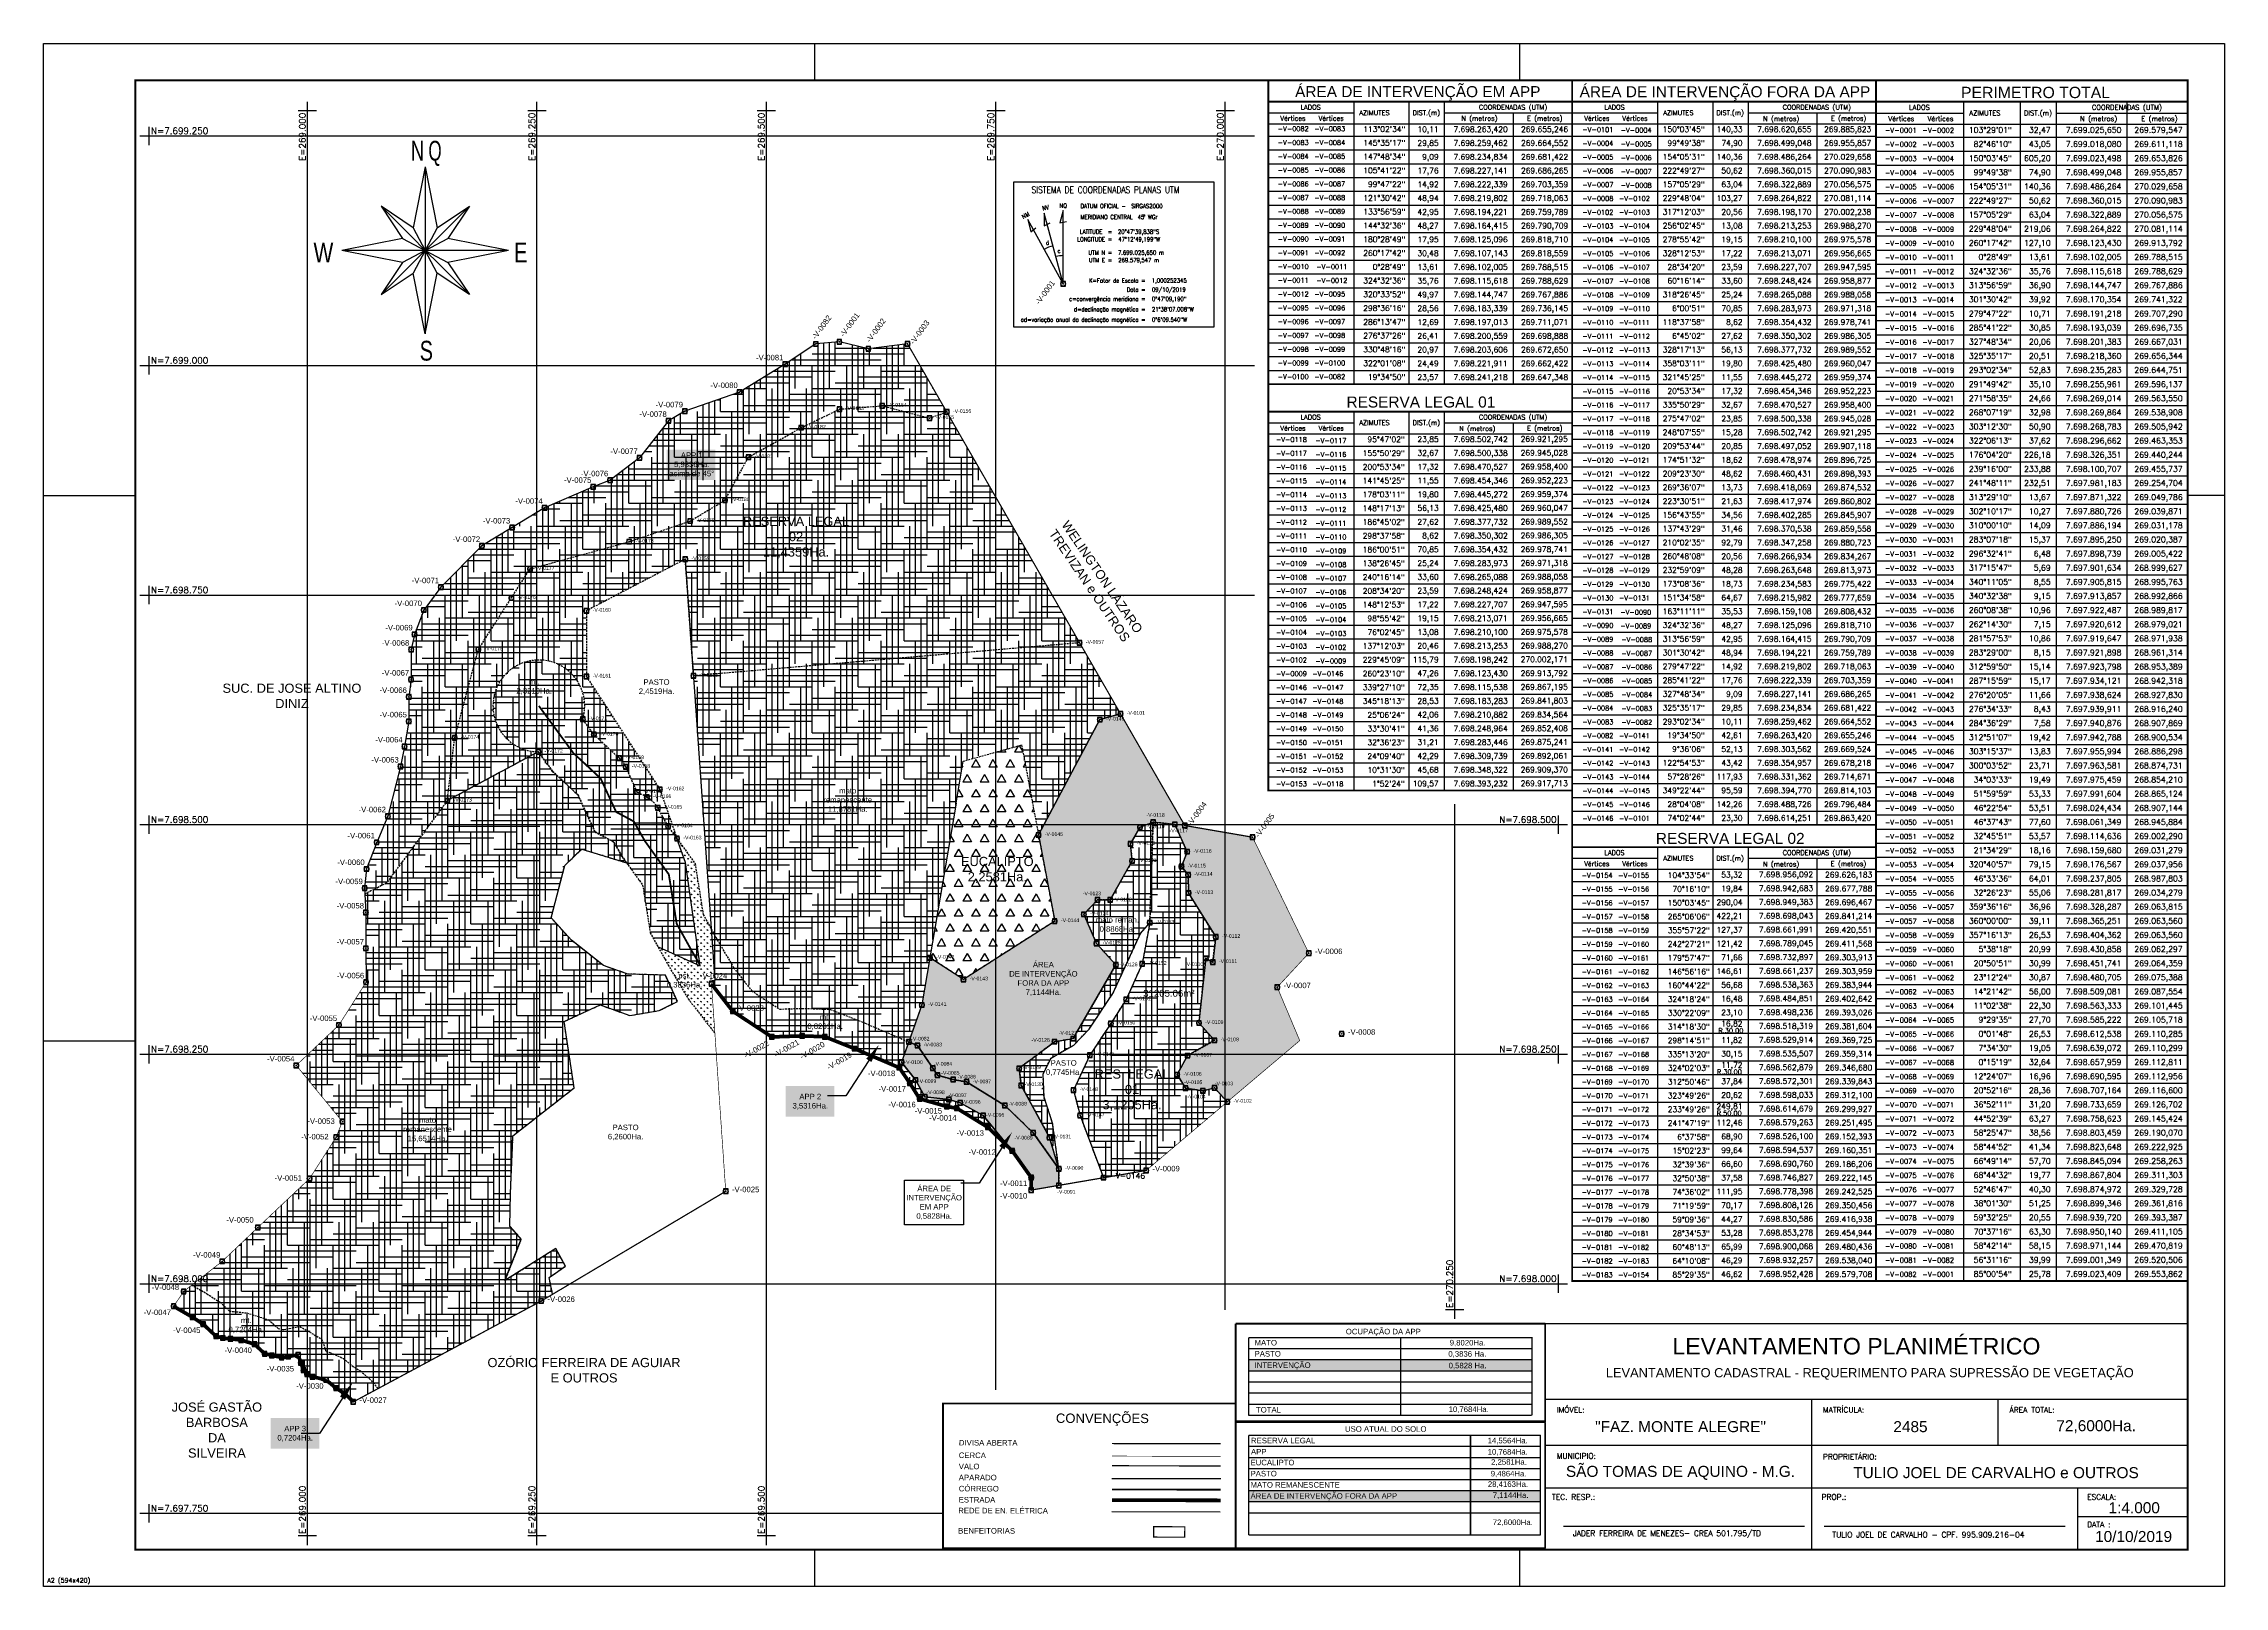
# Model space of a CAD drawing. Extents: x 268713 to 273051, y 7697670 to 7699350.
# Drawn here: x 268713 to 271089, y 7697670 to 7699350 of the extents above; entities that cross this region are included whole.
import ezdxf
from ezdxf.enums import TextEntityAlignment as Align

# ---------------------------------------------------------------- set-up
doc = ezdxf.new("R2010")
doc.units = 0
doc.header["$LTSCALE"] = 40
doc.header["$MEASUREMENT"] = 0
doc.header["$PDMODE"] = 96
doc.header["$PDSIZE"] = 5
doc.linetypes.add('HIDDEN', pattern=[0.375, 0.25, -0.125])
doc.linetypes.add('PHANTOM2', pattern=[1.25, 0.625, -0.125, 0.125, -0.125, 0.125, -0.125])
for name, color, linetype in [('01-FOLHA', 1, 'Continuous'), ('05-SELO', 7, 'Continuous'), ('CARIMBO', 7, 'Continuous'), ('CARIMBO_DADOS', 2, 'Continuous'), ('divi', 7, 'Continuous'), ('ESTRDA', 41, 'Continuous'), ('GRADE', 7, 'Continuous'), ('GRADE-EIXO', 9, 'Continuous'), ('PRENCHIMENTO', 254, 'Continuous'), ('PT_TIPO-V', 7, 'Continuous'), ('REDE ELET.', 2, 'Continuous'), ('TRACKLOGS', 7, 'Continuous')]:
    doc.layers.add(name, color=color, linetype=linetype)
doc.layers.add('pena 02', color=1, linetype='Continuous', lineweight=25)
doc.layers.add('pena 04', color=5, linetype='Continuous', lineweight=50)
doc.styles.add('ARIAL', font='arial.ttf')
doc.styles.add('COMPLEX', font='arial.ttf', dxfattribs={"oblique": 9})
doc.styles.add('ROMANS', font='romans.shx')
doc.styles.add('SIMPLEX', font='simplex', dxfattribs={"height": 0.2})
doc.styles.get("Standard").update_dxf_attribs({"font": 'arial.ttf'})
doc.styles.add('style1', font='arial.ttf')
doc.linetypes.add('AA-TRANS', pattern='A,3,["/",Standard,S=0.2,R=0,X=0,Y=0],-0.133333,["|",Standard,S=0.2,R=0,X=0,Y=0],-1e-05,["|",Standard,S=0.2,R=0,X=0,Y=-0.2],-1e-05,["/",Standard,S=0.2,R=0,X=0,Y=-0.2],-0.133333', length=3.266686)
doc.linetypes.add('CERCA', pattern='A,12.7,-4,["X",Standard,S=2,R=0,X=-2,Y=-1],-4', length=20.7)
doc.linetypes.add('ZIGZAG', pattern='A,0.0001,-0.2,[131,ltypeshp.shx,S=0.2,R=0,X=-0.2,Y=0],-0.4,[131,ltypeshp.shx,S=0.2,R=180,X=0.2,Y=0],-0.2', length=0.8001)
pattern_1 = [(0, (28.0855, 1841.984), (25, 6.25), [100, -50]), (90, (28.0855, 1841.984), (-6.25, -25), [100, -50])]

# ---------------------------------------------------------------- blocks, each defined once
blk = doc.blocks.new('NORTEQ_100')
at = {"linetype": 'Continuous'}
for p, q in [((0, 2.103), (-0.304, 0.573)), ((0, 2.103), (0, 0)), ((0, 2.103), (0.304, 0.573)), ((-1.115, 1.115), (-0.349, 0.349)), ((-0.304, 0.573), (-1.115, 1.115)), ((-1.115, 1.115), (-0.573, 0.304)), ((0.304, 0.573), (1.115, 1.115)), ((0.349, 0.349), (1.115, 1.115)), ((1.115, 1.115), (0.573, 0.304)), ((-0.304, 0.573), (0, 0)), ((0.304, 0.573), (0, 0)), ((-0.573, 0.304), (-2.103, 0)), ((-0.573, 0.304), (0, 0)), ((-0.349, 0.349), (0, 0)), ((0.349, 0.349), (0, 0)), ((0, 0), (0.573, 0.304)), ((2.103, 0), (0.573, 0.304)), ((-0.573, -0.304), (-2.103, 0)), ((0, 0), (-2.103, 0)), ((-0.573, -0.304), (-1.115, -1.115)), ((-0.349, -0.349), (-1.115, -1.115)), ((0, 0), (-0.573, -0.304)), ((0, 0), (-0.349, -0.349)), ((0, 0), (-0.304, -0.573)), ((0, 0), (0.349, -0.349)), ((0, 0), (0, -2.103)), ((2.103, 0), (0, 0)), ((0.304, -0.573), (0, 0)), ((0, 0), (0.573, -0.304)), ((0.349, -0.349), (1.115, -1.115)), ((2.103, 0), (0.573, -0.304)), ((0.573, -0.304), (1.115, -1.115)), ((-1.115, -1.115), (-0.304, -0.573)), ((0, -2.103), (-0.304, -0.573)), ((0, -2.103), (0.304, -0.573)), ((1.115, -1.115), (0.304, -0.573))]:
    blk.add_line(p, q, dxfattribs=at)
for s, p, p2 in [('N', (-0.362, 2.263), (-0.029, 2.263)), ('Q', (0.08, 2.263), (0.414, 2.263)), ('W', (-2.818, -0.303), (-2.318, -0.303)), ('E', (2.242, -0.303), (2.576, -0.303)), ('S', (-0.139, -2.778), (0.195, -2.778))]:
    blk.add_text(s, height=0.5, dxfattribs=at).set_placement(p, p2, align=Align.FIT)
blk = doc.blocks.new('A2')
at = {"color": 9}
for p, q in [((210, 420), (210, 410)), ((402, 420), (402, 410)), ((0, 297), (25, 297)), ((594, 297), (584, 297)), ((0, 148.5), (25, 148.5)), ((210, 10), (210, 0)), ((402, 10), (402, 0))]:
    blk.add_line(p, q, dxfattribs=at)
blk.add_lwpolyline([(0, 0), (0, 420), (594, 420), (594, 0)], close=True, dxfattribs=at)
at = {"color": 7, "const_width": 0.6}
blk.add_lwpolyline([(25, 10), (25, 410), (584, 410), (584, 10)], close=True, dxfattribs=at)
at = {"style": 'ROMANS'}
blk.add_text('A2 (594x420)', height=1.25, dxfattribs=at).set_placement((1, 1))
blk = doc.blocks.new('QD1')
for p, q in [((272851.6, 7700771.9), (272851.6, 7699519.4)), ((272851.6, 7700771.9), (273182.7, 7700771.9)), ((272851.6, 7700759.9), (272944.7, 7700759.9)), ((272944.7, 7700771.9), (272944.7, 7699519.4)), ((273004.8, 7700771.9), (273004.8, 7699519.4)), ((273043.2, 7700771.9), (273043.2, 7699519.4)), ((273043.2, 7700759.9), (273182.7, 7700759.9)), ((273118.2, 7700771.9), (273118.2, 7699519.4)), ((273182.7, 7700771.9), (273182.7, 7700747.9)), ((273182.7, 7700771.9), (273182.7, 7699519.4)), ((272851.6, 7700747.9), (273182.7, 7700747.9))]:
    blk.add_line(p, q)
at = {"color": 7}
for p, q in [((272851.6, 7700734.4), (273182.7, 7700734.4)), ((272851.6, 7700719.4), (273182.7, 7700719.4)), ((272851.6, 7700704.4), (273182.7, 7700704.4)), ((272851.6, 7700689.4), (273182.7, 7700689.4)), ((272851.6, 7700674.4), (273182.7, 7700674.4)), ((272851.6, 7700659.4), (273182.7, 7700659.4)), ((272851.6, 7700644.4), (273182.7, 7700644.4)), ((272851.6, 7700629.4), (273182.7, 7700629.4)), ((272851.6, 7700614.4), (273182.7, 7700614.4)), ((272851.6, 7700599.4), (273182.7, 7700599.4)), ((272851.6, 7700584.4), (273182.7, 7700584.4)), ((272851.6, 7700569.4), (273182.7, 7700569.4)), ((272851.6, 7700554.4), (273182.7, 7700554.4)), ((272851.6, 7700539.4), (273182.7, 7700539.4)), ((272851.6, 7700524.4), (273182.7, 7700524.4)), ((272851.6, 7700509.4), (273182.7, 7700509.4)), ((272851.6, 7700494.4), (273182.7, 7700494.4)), ((272851.6, 7700479.4), (273182.7, 7700479.4)), ((272851.6, 7700464.4), (273182.7, 7700464.4)), ((272851.6, 7700449.4), (273182.7, 7700449.4)), ((272851.6, 7700434.4), (273182.7, 7700434.4)), ((272851.6, 7700419.4), (273182.7, 7700419.4)), ((272851.6, 7700404.4), (273182.7, 7700404.4)), ((272851.6, 7700389.4), (273182.7, 7700389.4)), ((272851.6, 7700374.4), (273182.7, 7700374.4)), ((272851.6, 7700359.4), (273182.7, 7700359.4)), ((272851.6, 7700344.4), (273182.7, 7700344.4)), ((272851.6, 7700329.4), (273182.7, 7700329.4)), ((272851.6, 7700314.4), (273182.7, 7700314.4)), ((272851.6, 7700299.4), (273182.7, 7700299.4)), ((272851.6, 7700284.4), (273182.7, 7700284.4)), ((272851.6, 7700269.4), (273182.7, 7700269.4)), ((272851.6, 7700254.4), (273182.7, 7700254.4)), ((272851.6, 7700239.4), (273182.7, 7700239.4)), ((272851.6, 7700224.4), (273182.7, 7700224.4)), ((272851.6, 7700209.4), (273182.7, 7700209.4)), ((272851.6, 7700194.4), (273182.7, 7700194.4)), ((272851.6, 7700179.4), (273182.7, 7700179.4)), ((272851.6, 7700164.4), (273182.7, 7700164.4)), ((272851.6, 7700149.4), (273182.7, 7700149.4)), ((272851.6, 7700134.4), (273182.7, 7700134.4)), ((272851.6, 7700119.4), (273182.7, 7700119.4)), ((272851.6, 7700104.4), (273182.7, 7700104.4)), ((272851.6, 7700089.4), (273182.7, 7700089.4)), ((272851.6, 7700074.4), (273182.7, 7700074.4)), ((272851.6, 7700059.4), (273182.7, 7700059.4)), ((272851.6, 7700044.4), (273182.7, 7700044.4)), ((272851.6, 7700029.4), (273182.7, 7700029.4)), ((272851.6, 7700014.4), (273182.7, 7700014.4)), ((272851.6, 7699999.4), (273182.7, 7699999.4)), ((272851.6, 7699984.4), (273182.7, 7699984.4)), ((272851.6, 7699969.4), (273182.7, 7699969.4)), ((272851.6, 7699954.4), (273182.7, 7699954.4)), ((272851.6, 7699939.4), (273182.7, 7699939.4)), ((272851.6, 7699924.4), (273182.7, 7699924.4)), ((272851.6, 7699909.4), (273182.7, 7699909.4)), ((272851.6, 7699894.4), (273182.7, 7699894.4)), ((272851.6, 7699879.4), (273182.7, 7699879.4)), ((272851.6, 7699864.4), (273182.7, 7699864.4)), ((272851.6, 7699849.4), (273182.7, 7699849.4)), ((272851.6, 7699834.4), (273182.7, 7699834.4)), ((272851.6, 7699819.4), (273182.7, 7699819.4)), ((272851.6, 7699804.4), (273182.7, 7699804.4)), ((272851.6, 7699789.4), (273182.7, 7699789.4)), ((272851.6, 7699774.4), (273182.7, 7699774.4)), ((272851.6, 7699759.4), (273182.7, 7699759.4)), ((272851.6, 7699744.4), (273182.7, 7699744.4)), ((272851.6, 7699729.4), (273182.7, 7699729.4)), ((272851.6, 7699714.4), (273182.7, 7699714.4)), ((272851.6, 7699699.4), (273182.7, 7699699.4)), ((272851.6, 7699684.4), (273182.7, 7699684.4)), ((272851.6, 7699669.4), (273182.7, 7699669.4)), ((272851.6, 7699654.4), (273182.7, 7699654.4)), ((272851.6, 7699639.4), (273182.7, 7699639.4)), ((272851.6, 7699624.4), (273182.7, 7699624.4)), ((272851.6, 7699609.4), (273182.7, 7699609.4)), ((272851.6, 7699594.4), (273182.7, 7699594.4)), ((272851.6, 7699579.4), (273182.7, 7699579.4)), ((272851.6, 7699564.4), (273182.7, 7699564.4)), ((272851.6, 7699549.4), (273182.7, 7699549.4)), ((272851.6, 7699534.4), (273182.7, 7699534.4)), ((273043.2, 7699534.4), (273043.2, 7699519.4)), ((273043.2, 7699534.4), (273043.2, 7699519.4)), ((272851.6, 7699519.4), (273182.7, 7699519.4))]:
    blk.add_line(p, q, dxfattribs=at)
at = {"style": 'ROMANS'}
for s, p in [('LADOS', (272897.8, 7700765.9)), ('AZIMUTES', (272967.3, 7700759.9)), ('DIST.(m)', (273023.7, 7700759.9)), ('COORDENADAS (UTM)', (273118.2, 7700765.9)), ('Vértices   Vértices', (272899.3, 7700753.9)), ('N (metros)', (273088.2, 7700753.9)), ('E (metros)', (273152.7, 7700753.9))]:
    blk.add_text(s, height=5.25, dxfattribs=at).set_placement(p, align=Align.MIDDLE_CENTER)
at = {"color": 7, "linetype": 'Continuous', "ltscale": 50, "style": 'ROMANS'}
for s, height, p in [('-V-0001', 5.25, (272894.8, 7700738.9)), ('103°29\'01"', 6, (272996, 7700738.9)), ('32,47', 6, (273037.2, 7700738.9)), ('7.699.025,650', 6, (273112.4, 7700738.9)), ('269.579,547', 6, (273177.5, 7700738.9)), ('-V-0002', 5.25, (272894.8, 7700723.9)), ('-V-0003', 5.25, (272894.8, 7700708.9)), ('150°03\'45"', 6, (272996, 7700708.9)), ('82°46\'10"', 6, (272996, 7700723.9)), ('605,20', 6, (273037.2, 7700708.9)), ('43,05', 6, (273037.2, 7700723.9)), ('7.699.018,080', 6, (273112.4, 7700723.9)), ('7.699.023,498', 6, (273112.4, 7700708.9)), ('269.611,118', 6, (273177.5, 7700723.9)), ('269.653,826', 6, (273177.5, 7700708.9)), ('-V-0004', 5.25, (272894.8, 7700693.9)), ('99°49\'38"', 6, (272996, 7700693.9)), ('74,90', 6, (273037.2, 7700693.9)), ('7.698.499,048', 6, (273112.4, 7700693.9)), ('269.955,857', 6, (273177.5, 7700693.9)), ('-V-0005', 5.25, (272894.8, 7700678.9)), ('-V-0006', 5.25, (272894.8, 7700663.9)), ('222°49\'27"', 6, (272996, 7700663.9)), ('154°05\'31"', 6, (272996, 7700678.9)), ('140,36', 6, (273037.2, 7700678.9)), ('50,62', 6, (273037.2, 7700663.9)), ('7.698.486,264', 6, (273112.4, 7700678.9)), ('7.698.360,015', 6, (273112.4, 7700663.9)), ('270.029,658', 6, (273177.5, 7700678.9)), ('270.090,983', 6, (273177.5, 7700663.9)), ('-V-0007', 5.25, (272894.8, 7700648.9)), ('157°05\'29"', 6, (272996, 7700648.9)), ('63,04', 6, (273037.2, 7700648.9)), ('7.698.322,889', 6, (273112.4, 7700648.9)), ('270.056,575', 6, (273177.5, 7700648.9)), ('-V-0008', 5.25, (272894.8, 7700633.9)), ('-V-0009', 5.25, (272894.8, 7700618.9)), ('229°48\'04"', 6, (272996, 7700633.9)), ('260°17\'42"', 6, (272996, 7700618.9)), ('219,06', 6, (273037.2, 7700633.9)), ('127,10', 6, (273037.2, 7700618.9)), ('7.698.264,822', 6, (273112.4, 7700633.9)), ('7.698.123,430', 6, (273112.4, 7700618.9)), ('270.081,114', 6, (273177.5, 7700633.9)), ('269.913,792', 6, (273177.5, 7700618.9)), ('-V-0010', 5.25, (272894.8, 7700603.9)), ('0°28\'49"', 6, (272996, 7700603.9)), ('13,61', 6, (273037.2, 7700603.9)), ('7.698.102,005', 6, (273112.4, 7700603.9)), ('269.788,515', 6, (273177.5, 7700603.9)), ('-V-0011', 5.25, (272894.8, 7700588.9)), ('-V-0012', 5.25, (272894.8, 7700573.9)), ('324°32\'36"', 6, (272996, 7700588.9)), ('313°56\'59"', 6, (272996, 7700573.9)), ('35,76', 6, (273037.2, 7700588.9)), ('36,90', 6, (273037.2, 7700573.9)), ('7.698.115,618', 6, (273112.4, 7700588.9)), ('7.698.144,747', 6, (273112.4, 7700573.9)), ('269.788,629', 6, (273177.5, 7700588.9)), ('269.767,886', 6, (273177.5, 7700573.9)), ('-V-0013', 5.25, (272894.8, 7700558.9)), ('301°30\'42"', 6, (272996, 7700558.9)), ('279°47\'22"', 6, (272996, 7700543.9)), ('39,92', 6, (273037.2, 7700558.9)), ('10,71', 6, (273037.2, 7700543.9)), ('7.698.170,354', 6, (273112.4, 7700558.9)), ('7.698.191,218', 6, (273112.4, 7700543.9)), ('269.741,322', 6, (273177.5, 7700558.9)), ('269.707,290', 6, (273177.5, 7700543.9)), ('-V-0014', 5.25, (272894.8, 7700543.9)), ('-V-0015', 5.25, (272894.8, 7700528.9)), ('285°41\'22"', 6, (272996, 7700528.9)), ('30,85', 6, (273037.2, 7700528.9)), ('7.698.193,039', 6, (273112.4, 7700528.9)), ('269.696,735', 6, (273177.5, 7700528.9)), ('-V-0016', 5.25, (272894.8, 7700513.9)), ('-V-0017', 5.25, (272894.8, 7700498.9)), ('327°48\'34"', 6, (272996, 7700513.9)), ('325°35\'17"', 6, (272996, 7700498.9)), ('20,06', 6, (273037.2, 7700513.9)), ('20,51', 6, (273037.2, 7700498.9)), ('7.698.201,383', 6, (273112.4, 7700513.9)), ('7.698.218,360', 6, (273112.4, 7700498.9)), ('269.667,031', 6, (273177.5, 7700513.9)), ('269.656,344', 6, (273177.5, 7700498.9)), ('-V-0018', 5.25, (272894.8, 7700483.9)), ('293°02\'34"', 6, (272996, 7700483.9)), ('52,83', 6, (273037.2, 7700483.9)), ('7.698.235,283', 6, (273112.4, 7700483.9)), ('269.644,751', 6, (273177.5, 7700483.9)), ('-V-0019', 5.25, (272894.8, 7700468.9)), ('-V-0020', 5.25, (272894.8, 7700453.9)), ('291°49\'42"', 6, (272996, 7700468.9)), ('271°58\'35"', 6, (272996, 7700453.9)), ('35,10', 6, (273037.2, 7700468.9)), ('24,66', 6, (273037.2, 7700453.9)), ('7.698.255,961', 6, (273112.4, 7700468.9)), ('7.698.269,014', 6, (273112.4, 7700453.9)), ('269.596,137', 6, (273177.5, 7700468.9)), ('269.563,550', 6, (273177.5, 7700453.9)), ('-V-0021', 5.25, (272894.8, 7700438.9)), ('268°07\'19"', 6, (272996, 7700438.9)), ('32,98', 6, (273037.2, 7700438.9)), ('7.698.269,864', 6, (273112.4, 7700438.9)), ('269.538,908', 6, (273177.5, 7700438.9)), ('-V-0022', 5.25, (272894.8, 7700423.9)), ('-V-0023', 5.25, (272894.8, 7700408.9)), ('303°12\'30"', 6, (272996, 7700423.9)), ('322°06\'13"', 6, (272996, 7700408.9)), ('50,90', 6, (273037.2, 7700423.9)), ('37,62', 6, (273037.2, 7700408.9)), ('7.698.268,783', 6, (273112.4, 7700423.9)), ('7.698.296,662', 6, (273112.4, 7700408.9)), ('269.505,942', 6, (273177.5, 7700423.9)), ('269.463,353', 6, (273177.5, 7700408.9)), ('-V-0024', 5.25, (272894.8, 7700393.9)), ('176°04\'20"', 6, (272996, 7700393.9)), ('226,18', 6, (273037.2, 7700393.9)), ('7.698.326,351', 6, (273112.4, 7700393.9)), ('269.440,244', 6, (273177.5, 7700393.9)), ('-V-0025', 5.25, (272894.8, 7700378.9)), ('-V-0026', 5.25, (272894.8, 7700363.9)), ('239°16\'00"', 6, (272996, 7700378.9)), ('241°48\'11"', 6, (272996, 7700363.9)), ('233,88', 6, (273037.2, 7700378.9)), ('232,51', 6, (273037.2, 7700363.9)), ('7.698.100,707', 6, (273112.4, 7700378.9)), ('7.697.981,183', 6, (273112.4, 7700363.9)), ('269.455,737', 6, (273177.5, 7700378.9)), ('269.254,704', 6, (273177.5, 7700363.9)), ('-V-0027', 5.25, (272894.8, 7700348.9)), ('313°29\'10"', 6, (272996, 7700348.9)), ('13,67', 6, (273037.2, 7700348.9)), ('7.697.871,322', 6, (273112.4, 7700348.9)), ('269.049,786', 6, (273177.5, 7700348.9)), ('-V-0028', 5.25, (272894.8, 7700333.9)), ('-V-0029', 5.25, (272894.8, 7700318.9)), ('302°10\'17"', 6, (272996, 7700333.9)), ('310°00\'10"', 6, (272996, 7700318.9)), ('10,27', 6, (273037.2, 7700333.9)), ('14,09', 6, (273037.2, 7700318.9)), ('7.697.880,726', 6, (273112.4, 7700333.9)), ('7.697.886,194', 6, (273112.4, 7700318.9)), ('269.039,871', 6, (273177.5, 7700333.9)), ('269.031,178', 6, (273177.5, 7700318.9)), ('-V-0030', 5.25, (272894.8, 7700303.9)), ('283°07\'18"', 6, (272996, 7700303.9)), ('296°32\'41"', 6, (272996, 7700288.9)), ('15,37', 6, (273037.2, 7700303.9)), ('6,48', 6, (273037.2, 7700288.9)), ('7.697.895,250', 6, (273112.4, 7700303.9)), ('7.697.898,739', 6, (273112.4, 7700288.9)), ('269.020,387', 6, (273177.5, 7700303.9)), ('269.005,422', 6, (273177.5, 7700288.9)), ('-V-0031', 5.25, (272894.8, 7700288.9)), ('-V-0032', 5.25, (272894.8, 7700273.9)), ('317°15\'47"', 6, (272996, 7700273.9)), ('5,69', 6, (273037.2, 7700273.9)), ('7.697.901,634', 6, (273112.4, 7700273.9)), ('268.999,627', 6, (273177.5, 7700273.9)), ('-V-0033', 5.25, (272894.8, 7700258.9)), ('-V-0034', 5.25, (272894.8, 7700243.9)), ('340°11\'05"', 6, (272996, 7700258.9)), ('340°32\'38"', 6, (272996, 7700243.9)), ('8,55', 6, (273037.2, 7700258.9)), ('9,15', 6, (273037.2, 7700243.9)), ('7.697.905,815', 6, (273112.4, 7700258.9)), ('7.697.913,857', 6, (273112.4, 7700243.9)), ('268.995,763', 6, (273177.5, 7700258.9)), ('268.992,866', 6, (273177.5, 7700243.9)), ('-V-0035', 5.25, (272894.8, 7700228.9)), ('260°08\'38"', 6, (272996, 7700228.9)), ('10,96', 6, (273037.2, 7700228.9)), ('7.697.922,487', 6, (273112.4, 7700228.9)), ('268.989,817', 6, (273177.5, 7700228.9)), ('-V-0036', 5.25, (272894.8, 7700213.9)), ('-V-0037', 5.25, (272894.8, 7700198.9)), ('262°14\'30"', 6, (272996, 7700213.9)), ('281°57\'53"', 6, (272996, 7700198.9)), ('10,86', 6, (273037.2, 7700198.9)), ('7,15', 6, (273037.2, 7700213.9)), ('7.697.920,612', 6, (273112.4, 7700213.9)), ('7.697.919,647', 6, (273112.4, 7700198.9)), ('268.979,021', 6, (273177.5, 7700213.9)), ('268.971,938', 6, (273177.5, 7700198.9)), ('-V-0038', 5.25, (272894.8, 7700183.9)), ('283°29\'00"', 6, (272996, 7700183.9)), ('8,15', 6, (273037.2, 7700183.9)), ('7.697.921,898', 6, (273112.4, 7700183.9)), ('268.961,314', 6, (273177.5, 7700183.9)), ('-V-0039', 5.25, (272894.8, 7700168.9)), ('-V-0040', 5.25, (272894.8, 7700153.9)), ('312°59\'50"', 6, (272996, 7700168.9)), ('287°15\'59"', 6, (272996, 7700153.9)), ('15,14', 6, (273037.2, 7700168.9)), ('15,17', 6, (273037.2, 7700153.9)), ('7.697.923,798', 6, (273112.4, 7700168.9)), ('7.697.934,121', 6, (273112.4, 7700153.9)), ('268.953,389', 6, (273177.5, 7700168.9)), ('268.942,318', 6, (273177.5, 7700153.9)), ('-V-0041', 5.25, (272894.8, 7700138.9)), ('276°20\'05"', 6, (272996, 7700138.9)), ('11,66', 6, (273037.2, 7700138.9)), ('7.697.938,624', 6, (273112.4, 7700138.9)), ('268.927,830', 6, (273177.5, 7700138.9)), ('-V-0042', 5.25, (272894.8, 7700123.9)), ('-V-0043', 5.25, (272894.8, 7700108.9)), ('276°34\'33"', 6, (272996, 7700123.9)), ('284°36\'29"', 6, (272996, 7700108.9)), ('8,43', 6, (273037.2, 7700123.9)), ('7,58', 6, (273037.2, 7700108.9)), ('7.697.939,911', 6, (273112.4, 7700123.9)), ('7.697.940,876', 6, (273112.4, 7700108.9)), ('268.916,240', 6, (273177.5, 7700123.9)), ('268.907,869', 6, (273177.5, 7700108.9)), ('-V-0044', 5.25, (272894.8, 7700093.9)), ('312°51\'07"', 6, (272996, 7700093.9)), ('19,42', 6, (273037.2, 7700093.9)), ('7.697.942,788', 6, (273112.4, 7700093.9)), ('268.900,534', 6, (273177.5, 7700093.9)), ('-V-0045', 5.25, (272894.8, 7700078.9)), ('-V-0046', 5.25, (272894.8, 7700063.9)), ('303°15\'37"', 6, (272996, 7700078.9)), ('300°03\'52"', 6, (272996, 7700063.9)), ('23,71', 6, (273037.2, 7700063.9)), ('13,83', 6, (273037.2, 7700078.9)), ('7.697.955,994', 6, (273112.4, 7700078.9)), ('7.697.963,581', 6, (273112.4, 7700063.9)), ('268.886,298', 6, (273177.5, 7700078.9)), ('268.874,731', 6, (273177.5, 7700063.9)), ('-V-0047', 5.25, (272894.8, 7700048.9)), ('34°03\'33"', 6, (272996, 7700048.9)), ('51°59\'59"', 6, (272996, 7700033.9)), ('53,33', 6, (273037.2, 7700033.9)), ('19,49', 6, (273037.2, 7700048.9)), ('7.697.975,459', 6, (273112.4, 7700048.9)), ('7.697.991,604', 6, (273112.4, 7700033.9)), ('268.854,210', 6, (273177.5, 7700048.9)), ('268.865,124', 6, (273177.5, 7700033.9)), ('-V-0048', 5.25, (272894.8, 7700033.9)), ('-V-0049', 5.25, (272894.8, 7700018.9)), ('46°22\'54"', 6, (272996, 7700018.9)), ('53,51', 6, (273037.2, 7700018.9)), ('7.698.024,434', 6, (273112.4, 7700018.9)), ('268.907,144', 6, (273177.5, 7700018.9)), ('-V-0050', 5.25, (272894.8, 7700003.9)), ('-V-0051', 5.25, (272894.8, 7699988.9)), ('46°37\'43"', 6, (272996, 7700003.9)), ('32°45\'51"', 6, (272996, 7699988.9)), ('77,60', 6, (273037.2, 7700003.9)), ('53,57', 6, (273037.2, 7699988.9)), ('7.698.061,349', 6, (273112.4, 7700003.9)), ('7.698.114,636', 6, (273112.4, 7699988.9)), ('268.945,884', 6, (273177.5, 7700003.9)), ('269.002,290', 6, (273177.5, 7699988.9)), ('-V-0052', 5.25, (272894.8, 7699973.9)), ('21°34\'29"', 6, (272996, 7699973.9)), ('18,16', 6, (273037.2, 7699973.9)), ('7.698.159,680', 6, (273112.4, 7699973.9)), ('269.031,279', 6, (273177.5, 7699973.9)), ('-V-0053', 5.25, (272894.8, 7699958.9)), ('-V-0054', 5.25, (272894.8, 7699943.9)), ('320°40\'57"', 6, (272996, 7699958.9)), ('46°33\'36"', 6, (272996, 7699943.9)), ('79,15', 6, (273037.2, 7699958.9)), ('64,01', 6, (273037.2, 7699943.9)), ('7.698.176,567', 6, (273112.4, 7699958.9)), ('7.698.237,805', 6, (273112.4, 7699943.9)), ('269.037,956', 6, (273177.5, 7699958.9)), ('268.987,803', 6, (273177.5, 7699943.9)), ('-V-0055', 5.25, (272894.8, 7699928.9)), ('32°26\'23"', 6, (272996, 7699928.9)), ('55,06', 6, (273037.2, 7699928.9)), ('7.698.281,817', 6, (273112.4, 7699928.9)), ('269.034,279', 6, (273177.5, 7699928.9)), ('-V-0056', 5.25, (272894.8, 7699913.9)), ('-V-0057', 5.25, (272894.8, 7699898.9)), ('359°36\'16"', 6, (272996, 7699913.9)), ('360°00\'00"', 6, (272996, 7699898.9)), ('36,96', 6, (273037.2, 7699913.9)), ('39,11', 6, (273037.2, 7699898.9)), ('7.698.328,287', 6, (273112.4, 7699913.9)), ('7.698.365,251', 6, (273112.4, 7699898.9)), ('269.063,815', 6, (273177.5, 7699913.9)), ('269.063,560', 6, (273177.5, 7699898.9)), ('-V-0058', 5.25, (272894.8, 7699883.9)), ('357°16\'13"', 6, (272996, 7699883.9)), ('26,53', 6, (273037.2, 7699883.9)), ('7.698.404,362', 6, (273112.4, 7699883.9)), ('269.063,560', 6, (273177.5, 7699883.9)), ('-V-0059', 5.25, (272894.8, 7699868.9)), ('-V-0060', 5.25, (272894.8, 7699853.9)), ('20°50\'51"', 6, (272996, 7699853.9)), ('5°38\'18"', 6, (272996, 7699868.9)), ('20,99', 6, (273037.2, 7699868.9)), ('30,99', 6, (273037.2, 7699853.9)), ('7.698.430,858', 6, (273112.4, 7699868.9)), ('7.698.451,741', 6, (273112.4, 7699853.9)), ('269.062,297', 6, (273177.5, 7699868.9)), ('269.064,359', 6, (273177.5, 7699853.9)), ('-V-0061', 5.25, (272894.8, 7699838.9)), ('23°12\'24"', 6, (272996, 7699838.9)), ('30,87', 6, (273037.2, 7699838.9)), ('7.698.480,705', 6, (273112.4, 7699838.9)), ('269.075,388', 6, (273177.5, 7699838.9)), ('-V-0062', 5.25, (272894.8, 7699823.9)), ('-V-0063', 5.25, (272894.8, 7699808.9)), ('14°21\'42"', 6, (272996, 7699823.9)), ('11°02\'38"', 6, (272996, 7699808.9)), ('56,00', 6, (273037.2, 7699823.9)), ('22,30', 6, (273037.2, 7699808.9)), ('7.698.509,081', 6, (273112.4, 7699823.9)), ('7.698.563,333', 6, (273112.4, 7699808.9)), ('269.087,554', 6, (273177.5, 7699823.9)), ('269.101,445', 6, (273177.5, 7699808.9)), ('-V-0064', 5.25, (272894.8, 7699793.9)), ('9°29\'35"', 6, (272996, 7699793.9)), ('0°01\'48"', 6, (272996, 7699778.9)), ('27,70', 6, (273037.2, 7699793.9)), ('26,53', 6, (273037.2, 7699778.9)), ('7.698.585,222', 6, (273112.4, 7699793.9)), ('7.698.612,538', 6, (273112.4, 7699778.9)), ('269.105,718', 6, (273177.5, 7699793.9)), ('269.110,285', 6, (273177.5, 7699778.9)), ('-V-0065', 5.25, (272894.8, 7699778.9)), ('-V-0066', 5.25, (272894.8, 7699763.9)), ('7°34\'30"', 6, (272996, 7699763.9)), ('19,05', 6, (273037.2, 7699763.9)), ('7.698.639,072', 6, (273112.4, 7699763.9)), ('269.110,299', 6, (273177.5, 7699763.9)), ('-V-0067', 5.25, (272894.8, 7699748.9)), ('-V-0068', 5.25, (272894.8, 7699733.9)), ('12°24\'07"', 6, (272996, 7699733.9)), ('0°15\'19"', 6, (272996, 7699748.9)), ('32,64', 6, (273037.2, 7699748.9)), ('16,96', 6, (273037.2, 7699733.9)), ('7.698.657,959', 6, (273112.4, 7699748.9)), ('7.698.690,595', 6, (273112.4, 7699733.9)), ('269.112,811', 6, (273177.5, 7699748.9)), ('269.112,956', 6, (273177.5, 7699733.9)), ('-V-0069', 5.25, (272894.8, 7699718.9)), ('20°52\'16"', 6, (272996, 7699718.9)), ('28,36', 6, (273037.2, 7699718.9)), ('7.698.707,164', 6, (273112.4, 7699718.9)), ('269.116,600', 6, (273177.5, 7699718.9)), ('-V-0070', 5.25, (272894.8, 7699703.9)), ('-V-0071', 5.25, (272894.8, 7699688.9)), ('36°52\'11"', 6, (272996, 7699703.9)), ('44°52\'39"', 6, (272996, 7699688.9)), ('31,20', 6, (273037.2, 7699703.9)), ('63,27', 6, (273037.2, 7699688.9)), ('7.698.733,659', 6, (273112.4, 7699703.9)), ('7.698.758,623', 6, (273112.4, 7699688.9)), ('269.126,702', 6, (273177.5, 7699703.9)), ('269.145,424', 6, (273177.5, 7699688.9)), ('-V-0072', 5.25, (272894.8, 7699673.9)), ('58°25\'47"', 6, (272996, 7699673.9)), ('38,56', 6, (273037.2, 7699673.9)), ('7.698.803,459', 6, (273112.4, 7699673.9)), ('269.190,070', 6, (273177.5, 7699673.9)), ('-V-0073', 5.25, (272894.8, 7699658.9)), ('-V-0074', 5.25, (272894.8, 7699643.9)), ('58°44\'52"', 6, (272996, 7699658.9)), ('66°49\'14"', 6, (272996, 7699643.9)), ('41,34', 6, (273037.2, 7699658.9)), ('57,70', 6, (273037.2, 7699643.9)), ('7.698.823,648', 6, (273112.4, 7699658.9)), ('7.698.845,094', 6, (273112.4, 7699643.9)), ('269.222,925', 6, (273177.5, 7699658.9)), ('269.258,263', 6, (273177.5, 7699643.9)), ('-V-0075', 5.25, (272894.8, 7699628.9)), ('68°44\'32"', 6, (272996, 7699628.9)), ('19,77', 6, (273037.2, 7699628.9)), ('7.698.867,804', 6, (273112.4, 7699628.9)), ('269.311,303', 6, (273177.5, 7699628.9)), ('-V-0076', 5.25, (272894.8, 7699613.9)), ('-V-0077', 5.25, (272894.8, 7699598.9)), ('52°46\'47"', 6, (272996, 7699613.9)), ('38°01\'30"', 6, (272996, 7699598.9)), ('40,30', 6, (273037.2, 7699613.9)), ('51,25', 6, (273037.2, 7699598.9)), ('7.698.874,972', 6, (273112.4, 7699613.9)), ('7.698.899,346', 6, (273112.4, 7699598.9)), ('269.329,728', 6, (273177.5, 7699613.9)), ('269.361,816', 6, (273177.5, 7699598.9)), ('-V-0078', 5.25, (272894.8, 7699583.9)), ('59°32\'25"', 6, (272996, 7699583.9)), ('20,55', 6, (273037.2, 7699583.9)), ('7.698.939,720', 6, (273112.4, 7699583.9)), ('269.393,387', 6, (273177.5, 7699583.9)), ('-V-0079', 5.25, (272894.8, 7699568.9)), ('-V-0080', 5.25, (272894.8, 7699553.9)), ('70°37\'16"', 6, (272996, 7699568.9)), ('58°42\'14"', 6, (272996, 7699553.9)), ('58,15', 6, (273037.2, 7699553.9)), ('63,30', 6, (273037.2, 7699568.9)), ('7.698.950,140', 6, (273112.4, 7699568.9)), ('7.698.971,144', 6, (273112.4, 7699553.9)), ('269.411,105', 6, (273177.5, 7699568.9)), ('269.470,819', 6, (273177.5, 7699553.9)), ('-V-0081', 5.25, (272894.8, 7699538.9)), ('56°31\'16"', 6, (272996, 7699538.9)), ('85°00\'54"', 6, (272996, 7699523.9)), ('39,99', 6, (273037.2, 7699538.9)), ('25,78', 6, (273037.2, 7699523.9)), ('7.699.001,349', 6, (273112.4, 7699538.9)), ('7.699.023,409', 6, (273112.4, 7699523.9)), ('269.520,506', 6, (273177.5, 7699538.9)), ('269.553,862', 6, (273177.5, 7699523.9)), ('-V-0082', 5.25, (272894.8, 7699523.9))]:
    blk.add_text(s, height=height, dxfattribs=at).set_placement(p, align=Align.RIGHT)
for s, p in [('-V-0002', (272900.8, 7700738.9)), ('-V-0003', (272900.8, 7700723.9)), ('-V-0004', (272900.8, 7700708.9)), ('-V-0005', (272900.8, 7700693.9)), ('-V-0006', (272900.8, 7700678.9)), ('-V-0007', (272900.8, 7700663.9)), ('-V-0008', (272900.8, 7700648.9)), ('-V-0009', (272900.8, 7700633.9)), ('-V-0010', (272900.8, 7700618.9)), ('-V-0011', (272900.8, 7700603.9)), ('-V-0012', (272900.8, 7700588.9)), ('-V-0013', (272900.8, 7700573.9)), ('-V-0014', (272900.8, 7700558.9)), ('-V-0015', (272900.8, 7700543.9)), ('-V-0016', (272900.8, 7700528.9)), ('-V-0017', (272900.8, 7700513.9)), ('-V-0018', (272900.8, 7700498.9)), ('-V-0019', (272900.8, 7700483.9)), ('-V-0020', (272900.8, 7700468.9)), ('-V-0021', (272900.8, 7700453.9)), ('-V-0022', (272900.8, 7700438.9)), ('-V-0023', (272900.8, 7700423.9)), ('-V-0024', (272900.8, 7700408.9)), ('-V-0025', (272900.8, 7700393.9)), ('-V-0026', (272900.8, 7700378.9)), ('-V-0027', (272900.8, 7700363.9)), ('-V-0028', (272900.8, 7700348.9)), ('-V-0029', (272900.8, 7700333.9)), ('-V-0030', (272900.8, 7700318.9)), ('-V-0031', (272900.8, 7700303.9)), ('-V-0032', (272900.8, 7700288.9)), ('-V-0033', (272900.8, 7700273.9)), ('-V-0034', (272900.8, 7700258.9)), ('-V-0035', (272900.8, 7700243.9)), ('-V-0036', (272900.8, 7700228.9)), ('-V-0037', (272900.8, 7700213.9)), ('-V-0038', (272900.8, 7700198.9)), ('-V-0039', (272900.8, 7700183.9)), ('-V-0040', (272900.8, 7700168.9)), ('-V-0041', (272900.8, 7700153.9)), ('-V-0042', (272900.8, 7700138.9)), ('-V-0043', (272900.8, 7700123.9)), ('-V-0044', (272900.8, 7700108.9)), ('-V-0045', (272900.8, 7700093.9)), ('-V-0046', (272900.8, 7700078.9)), ('-V-0047', (272900.8, 7700063.9)), ('-V-0048', (272900.8, 7700048.9)), ('-V-0049', (272900.8, 7700033.9)), ('-V-0050', (272900.8, 7700018.9)), ('-V-0051', (272900.8, 7700003.9)), ('-V-0052', (272900.8, 7699988.9)), ('-V-0053', (272900.8, 7699973.9)), ('-V-0054', (272900.8, 7699958.9)), ('-V-0055', (272900.8, 7699943.9)), ('-V-0056', (272900.8, 7699928.9)), ('-V-0057', (272900.8, 7699913.9)), ('-V-0058', (272900.8, 7699898.9)), ('-V-0059', (272900.8, 7699883.9)), ('-V-0060', (272900.8, 7699868.9)), ('-V-0061', (272900.8, 7699853.9)), ('-V-0062', (272900.8, 7699838.9)), ('-V-0063', (272900.8, 7699823.9)), ('-V-0064', (272900.8, 7699808.9)), ('-V-0065', (272900.8, 7699793.9)), ('-V-0066', (272900.8, 7699778.9)), ('-V-0067', (272900.8, 7699763.9)), ('-V-0068', (272900.8, 7699748.9)), ('-V-0069', (272900.8, 7699733.9)), ('-V-0070', (272900.8, 7699718.9)), ('-V-0071', (272900.8, 7699703.9)), ('-V-0072', (272900.8, 7699688.9)), ('-V-0073', (272900.8, 7699673.9)), ('-V-0074', (272900.8, 7699658.9)), ('-V-0075', (272900.8, 7699643.9)), ('-V-0076', (272900.8, 7699628.9)), ('-V-0077', (272900.8, 7699613.9)), ('-V-0078', (272900.8, 7699598.9)), ('-V-0079', (272900.8, 7699583.9)), ('-V-0080', (272900.8, 7699568.9)), ('-V-0081', (272900.8, 7699553.9)), ('-V-0082', (272900.8, 7699538.9)), ('-V-0001', (272900.8, 7699523.9))]:
    blk.add_text(s, height=5.25, dxfattribs=at).set_placement(p)
at = {"layer": 'CARIMBO', "color": 1, "linetype": 'HIDDEN', "ltscale": 50, "style": 'ARIAL'}
blk.add_text('PERIMETRO TOTAL', height=12, dxfattribs=at).set_placement((273021.1, 7700775.7), align=Align.CENTER)
blk = doc.blocks.new('QD2')
for p, q in [((273664.8, 7700745.3), (273664.8, 7699957.8)), ((273664.8, 7700745.3), (273995.9, 7700745.3)), ((273664.8, 7700745.3), (273664.8, 7700721.3)), ((273664.8, 7700745.3), (273995.9, 7700745.3)), ((273664.8, 7700745.3), (273664.8, 7699957.8)), ((273757.8, 7700745.3), (273757.8, 7699957.8)), ((273817.9, 7700745.3), (273817.9, 7699957.8)), ((273856.3, 7700745.3), (273856.3, 7699957.8)), ((273995.9, 7700745.3), (273995.9, 7700721.3)), ((273995.9, 7700745.3), (273995.9, 7699957.8)), ((273664.8, 7700733.3), (273757.8, 7700733.3)), ((273664.8, 7700721.3), (273995.9, 7700721.3)), ((273664.8, 7700721.3), (273995.9, 7700721.3)), ((273856.3, 7700733.3), (273995.9, 7700733.3)), ((273931.3, 7700733.3), (273931.3, 7699957.8))]:
    blk.add_line(p, q)
at = {"color": 7}
for p, q in [((273995.9, 7700722.8), (273995.9, 7700707.8)), ((273664.8, 7700707.8), (273995.9, 7700707.8)), ((273664.8, 7700692.8), (273995.9, 7700692.8)), ((273995.9, 7700707.8), (273995.9, 7700692.8)), ((273995.9, 7700692.8), (273995.9, 7700677.8)), ((273664.8, 7700677.8), (273995.9, 7700677.8)), ((273995.9, 7700677.8), (273995.9, 7700662.8)), ((273664.8, 7700662.8), (273995.9, 7700662.8)), ((273664.8, 7700647.8), (273995.9, 7700647.8)), ((273995.9, 7700662.8), (273995.9, 7700647.8)), ((273995.9, 7700647.8), (273995.9, 7700632.8)), ((273664.8, 7700632.8), (273995.9, 7700632.8)), ((273664.8, 7700617.8), (273995.9, 7700617.8)), ((273995.9, 7700632.8), (273995.9, 7700617.8)), ((273995.9, 7700617.8), (273995.9, 7700602.8)), ((273664.8, 7700602.8), (273995.9, 7700602.8)), ((273995.9, 7700602.8), (273995.9, 7700587.8)), ((273664.8, 7700587.8), (273995.9, 7700587.8)), ((273664.8, 7700572.8), (273995.9, 7700572.8)), ((273995.9, 7700587.8), (273995.9, 7700572.8)), ((273995.9, 7700572.8), (273995.9, 7700557.8)), ((273664.8, 7700557.8), (273995.9, 7700557.8)), ((273995.9, 7700557.8), (273995.9, 7700542.8)), ((273664.8, 7700542.8), (273995.9, 7700542.8)), ((273664.8, 7700527.8), (273995.9, 7700527.8)), ((273995.9, 7700542.8), (273995.9, 7700527.8)), ((273664.8, 7700512.8), (273995.9, 7700512.8)), ((273664.8, 7700497.8), (273995.9, 7700497.8)), ((273995.9, 7700512.8), (273995.9, 7700497.8)), ((273995.9, 7700497.8), (273995.9, 7700482.8)), ((273664.8, 7700482.8), (273995.9, 7700482.8)), ((273995.9, 7700482.8), (273995.9, 7700467.8)), ((273664.8, 7700467.8), (273995.9, 7700467.8)), ((273664.8, 7700452.8), (273995.9, 7700452.8)), ((273995.9, 7700467.8), (273995.9, 7700452.8)), ((273995.9, 7700452.8), (273995.9, 7700437.8)), ((273664.8, 7700437.8), (273995.9, 7700437.8)), ((273995.9, 7700437.8), (273995.9, 7700422.8)), ((273664.8, 7700422.8), (273995.9, 7700422.8)), ((273664.8, 7700407.8), (273995.9, 7700407.8)), ((273995.9, 7700422.8), (273995.9, 7700407.8)), ((273995.9, 7700407.8), (273995.9, 7700392.8)), ((273664.8, 7700392.8), (273995.9, 7700392.8)), ((273995.9, 7700392.8), (273995.9, 7700377.8)), ((273664.8, 7700377.8), (273995.9, 7700377.8)), ((273664.8, 7700362.8), (273995.9, 7700362.8)), ((273995.9, 7700377.8), (273995.9, 7700362.8)), ((273995.9, 7700362.8), (273995.9, 7700347.8)), ((273664.8, 7700347.8), (273995.9, 7700347.8)), ((273664.8, 7700332.8), (273995.9, 7700332.8)), ((273995.9, 7700347.8), (273995.9, 7700332.8)), ((273995.9, 7700332.8), (273995.9, 7700317.8)), ((273664.8, 7700317.8), (273995.9, 7700317.8)), ((273995.9, 7700317.8), (273995.9, 7700302.8)), ((273664.8, 7700302.8), (273995.9, 7700302.8)), ((273664.8, 7700287.8), (273995.9, 7700287.8)), ((273995.9, 7700302.8), (273995.9, 7700287.8)), ((273995.9, 7700287.8), (273995.9, 7700272.8)), ((273664.8, 7700272.8), (273995.9, 7700272.8)), ((273995.9, 7700272.8), (273995.9, 7700257.8)), ((273664.8, 7700257.8), (273995.9, 7700257.8)), ((273664.8, 7700242.8), (273995.9, 7700242.8)), ((273995.9, 7700257.8), (273995.9, 7700242.8)), ((273995.9, 7700242.8), (273995.9, 7700227.8)), ((273664.8, 7700227.8), (273995.9, 7700227.8)), ((273664.8, 7700212.8), (273995.9, 7700212.8)), ((273995.9, 7700227.8), (273995.9, 7700212.8)), ((273995.9, 7700212.8), (273995.9, 7700197.8)), ((273664.8, 7700197.8), (273995.9, 7700197.8)), ((273995.9, 7700197.8), (273995.9, 7700182.8)), ((273664.8, 7700182.8), (273995.9, 7700182.8)), ((273664.8, 7700167.8), (273995.9, 7700167.8)), ((273995.9, 7700182.8), (273995.9, 7700167.8)), ((273995.9, 7700167.8), (273995.9, 7700152.8)), ((273664.8, 7700152.8), (273995.9, 7700152.8)), ((273995.9, 7700152.8), (273995.9, 7700137.8)), ((273664.8, 7700137.8), (273995.9, 7700137.8)), ((273664.8, 7700122.8), (273995.9, 7700122.8)), ((273995.9, 7700137.8), (273995.9, 7700122.8)), ((273995.9, 7700122.8), (273995.9, 7700107.8)), ((273664.8, 7700107.8), (273995.9, 7700107.8)), ((273995.9, 7700107.8), (273995.9, 7700092.8)), ((273664.8, 7700092.8), (273995.9, 7700092.8)), ((273664.8, 7700077.8), (273995.9, 7700077.8)), ((273995.9, 7700092.8), (273995.9, 7700077.8)), ((273995.9, 7700077.8), (273995.9, 7700062.8)), ((273664.8, 7700062.8), (273995.9, 7700062.8)), ((273664.8, 7700047.8), (273995.9, 7700047.8)), ((273995.9, 7700062.8), (273995.9, 7700047.8)), ((273995.9, 7700047.8), (273995.9, 7700032.8)), ((273664.8, 7700032.8), (273995.9, 7700032.8)), ((273995.9, 7700032.8), (273995.9, 7700017.8)), ((273664.8, 7700017.8), (273995.9, 7700017.8)), ((273664.8, 7700002.8), (273995.9, 7700002.8)), ((273995.9, 7700017.8), (273995.9, 7700002.8)), ((273995.9, 7700002.8), (273995.9, 7699987.8)), ((273664.8, 7699987.8), (273995.9, 7699987.8)), ((273995.9, 7699987.8), (273995.9, 7699972.8)), ((273664.8, 7699972.8), (273995.9, 7699972.8)), ((273664.8, 7699957.8), (273995.9, 7699957.8)), ((273995.9, 7699972.8), (273995.9, 7699957.8))]:
    blk.add_line(p, q, dxfattribs=at)
at = {"style": 'ROMANS'}
for s, p in [('LADOS', (273710.9, 7700739.3)), ('AZIMUTES', (273780.4, 7700733.3)), ('DIST.(m)', (273836.9, 7700733.3)), ('COORDENADAS (UTM)', (273931.3, 7700739.3)), ('Vértices   Vértices', (273712.4, 7700727.3)), ('N (metros)', (273892.5, 7700726.9)), ('E (metros)', (273965.9, 7700727.3))]:
    blk.add_text(s, height=5.25, dxfattribs=at).set_placement(p, align=Align.MIDDLE_CENTER)
at = {"color": 7, "linetype": 'Continuous', "ltscale": 50, "style": 'ROMANS'}
for s, height, p in [('-V-0101', 5.25, (273709.6, 7700712.3)), ('-V-0004', 5.25, (273751.3, 7700711.7)), ('150°03\'45"', 6, (273809.1, 7700712.3)), ('140,33', 6, (273850.4, 7700712.3)), ('7.698.620,655', 6, (273925.5, 7700712.3)), ('269.885,823', 6, (273990.6, 7700712.3)), ('-V-0004', 5.25, (273709.6, 7700697.3)), ('-V-0005', 5.25, (273709.6, 7700682.3)), ('-V-0005', 5.25, (273751.3, 7700696.7)), ('154°05\'31"', 6, (273809.1, 7700682.3)), ('99°49\'38"', 6, (273809.1, 7700697.3)), ('140,36', 6, (273850.4, 7700682.3)), ('74,90', 6, (273850.4, 7700697.3)), ('7.698.499,048', 6, (273925.5, 7700697.3)), ('7.698.486,264', 6, (273925.5, 7700682.3)), ('269.955,857', 6, (273990.6, 7700697.3)), ('270.029,658', 6, (273990.6, 7700682.3)), ('-V-0006', 5.25, (273709.6, 7700667.3)), ('-V-0006', 5.25, (273751.3, 7700681.7)), ('-V-0007', 5.25, (273751.3, 7700666.7)), ('222°49\'27"', 6, (273809.1, 7700667.3)), ('50,62', 6, (273850.4, 7700667.3)), ('7.698.360,015', 6, (273925.5, 7700667.3)), ('270.090,983', 6, (273990.6, 7700667.3)), ('-V-0007', 5.25, (273709.6, 7700652.3)), ('-V-0008', 5.25, (273709.6, 7700637.3)), ('-V-0008', 5.25, (273751.3, 7700651.7)), ('229°48\'04"', 6, (273809.1, 7700637.3)), ('157°05\'29"', 6, (273809.1, 7700652.3)), ('103,27', 6, (273850.4, 7700637.3)), ('63,04', 6, (273850.4, 7700652.3)), ('7.698.322,889', 6, (273925.5, 7700652.3)), ('7.698.264,822', 6, (273925.5, 7700637.3)), ('270.056,575', 6, (273990.6, 7700652.3)), ('270.081,114', 6, (273990.6, 7700637.3)), ('-V-0102', 5.25, (273709.6, 7700622.3)), ('317°12\'03"', 6, (273809.1, 7700622.3)), ('20,56', 6, (273850.4, 7700622.3)), ('7.698.198,170', 6, (273925.5, 7700622.3)), ('270.002,238', 6, (273990.6, 7700622.3)), ('-V-0103', 5.25, (273709.6, 7700607.3)), ('-V-0104', 5.25, (273709.6, 7700592.3)), ('256°02\'45"', 6, (273809.1, 7700607.3)), ('278°55\'42"', 6, (273809.1, 7700592.3)), ('13,08', 6, (273850.4, 7700607.3)), ('19,15', 6, (273850.4, 7700592.3)), ('7.698.213,253', 6, (273925.5, 7700607.3)), ('7.698.210,100', 6, (273925.5, 7700592.3)), ('269.988,270', 6, (273990.6, 7700607.3)), ('269.975,578', 6, (273990.6, 7700592.3)), ('-V-0105', 5.25, (273709.6, 7700577.3)), ('328°12\'53"', 6, (273809.1, 7700577.3)), ('17,22', 6, (273850.4, 7700577.3)), ('7.698.213,071', 6, (273925.5, 7700577.3)), ('269.956,665', 6, (273990.6, 7700577.3)), ('-V-0106', 5.25, (273709.6, 7700562.3)), ('-V-0107', 5.25, (273709.6, 7700547.3)), ('28°34\'20"', 6, (273809.1, 7700562.3)), ('60°16\'14"', 6, (273809.1, 7700547.3)), ('23,59', 6, (273850.4, 7700562.3)), ('33,60', 6, (273850.4, 7700547.3)), ('7.698.227,707', 6, (273925.5, 7700562.3)), ('7.698.248,424', 6, (273925.5, 7700547.3)), ('269.947,595', 6, (273990.6, 7700562.3)), ('269.958,877', 6, (273990.6, 7700547.3)), ('-V-0108', 5.25, (273709.6, 7700532.3)), ('-V-0109', 5.25, (273709.6, 7700517.3)), ('318°26\'45"', 6, (273809.1, 7700532.3)), ('6°00\'51"', 6, (273809.1, 7700517.3)), ('25,24', 6, (273850.4, 7700532.3)), ('70,85', 6, (273850.4, 7700517.3)), ('7.698.265,088', 6, (273925.5, 7700532.3)), ('7.698.283,973', 6, (273925.5, 7700517.3)), ('269.988,058', 6, (273990.6, 7700532.3)), ('269.971,318', 6, (273990.6, 7700517.3)), ('-V-0110', 5.25, (273709.6, 7700502.3)), ('118°37\'58"', 6, (273809.1, 7700502.3)), ('8,62', 6, (273850.4, 7700502.3)), ('7.698.354,432', 6, (273925.5, 7700502.3)), ('269.978,741', 6, (273990.6, 7700502.3)), ('-V-0111', 5.25, (273709.6, 7700487.3)), ('-V-0112', 5.25, (273709.6, 7700472.3)), ('328°17\'13"', 6, (273809.1, 7700472.3)), ('6°45\'02"', 6, (273809.1, 7700487.3)), ('27,62', 6, (273850.4, 7700487.3)), ('56,13', 6, (273850.4, 7700472.3)), ('7.698.350,302', 6, (273925.5, 7700487.3)), ('7.698.377,732', 6, (273925.5, 7700472.3)), ('269.986,305', 6, (273990.6, 7700487.3)), ('269.989,552', 6, (273990.6, 7700472.3)), ('-V-0113', 5.25, (273709.6, 7700457.3)), ('358°03\'11"', 6, (273809.1, 7700457.3)), ('19,80', 6, (273850.4, 7700457.3)), ('7.698.425,480', 6, (273925.5, 7700457.3)), ('269.960,047', 6, (273990.6, 7700457.3)), ('-V-0114', 5.25, (273709.6, 7700442.3)), ('-V-0115', 5.25, (273709.6, 7700427.3)), ('321°45\'25"', 6, (273809.1, 7700442.3)), ('20°53\'34"', 6, (273809.1, 7700427.3)), ('11,55', 6, (273850.4, 7700442.3)), ('17,32', 6, (273850.4, 7700427.3)), ('7.698.445,272', 6, (273925.5, 7700442.3)), ('7.698.454,346', 6, (273925.5, 7700427.3)), ('269.959,374', 6, (273990.6, 7700442.3)), ('269.952,223', 6, (273990.6, 7700427.3)), ('-V-0116', 5.25, (273709.6, 7700412.3)), ('-V-0117', 5.25, (273709.6, 7700397.3)), ('335°50\'29"', 6, (273809.1, 7700412.3)), ('275°47\'02"', 6, (273809.1, 7700397.3)), ('32,67', 6, (273850.4, 7700412.3)), ('23,85', 6, (273850.4, 7700397.3)), ('7.698.470,527', 6, (273925.5, 7700412.3)), ('7.698.500,338', 6, (273925.5, 7700397.3)), ('269.958,400', 6, (273990.6, 7700412.3)), ('269.945,028', 6, (273990.6, 7700397.3)), ('-V-0118', 5.25, (273709.6, 7700382.3)), ('248°07\'55"', 6, (273809.1, 7700382.3)), ('15,28', 6, (273850.4, 7700382.3)), ('7.698.502,742', 6, (273925.5, 7700382.3)), ('269.921,295', 6, (273990.6, 7700382.3)), ('-V-0119', 5.25, (273709.6, 7700367.3)), ('-V-0120', 5.25, (273709.6, 7700352.3)), ('209°53\'44"', 6, (273809.1, 7700367.3)), ('174°51\'32"', 6, (273809.1, 7700352.3)), ('20,85', 6, (273850.4, 7700367.3)), ('18,62', 6, (273850.4, 7700352.3)), ('7.698.497,052', 6, (273925.5, 7700367.3)), ('7.698.478,974', 6, (273925.5, 7700352.3)), ('269.907,118', 6, (273990.6, 7700367.3)), ('269.896,725', 6, (273990.6, 7700352.3)), ('-V-0121', 5.25, (273709.6, 7700337.3)), ('209°23\'30"', 6, (273809.1, 7700337.3)), ('48,62', 6, (273850.4, 7700337.3)), ('7.698.460,431', 6, (273925.5, 7700337.3)), ('269.898,393', 6, (273990.6, 7700337.3)), ('-V-0122', 5.25, (273709.6, 7700322.3)), ('-V-0123', 5.25, (273709.6, 7700307.3)), ('269°36\'07"', 6, (273809.1, 7700322.3)), ('223°30\'51"', 6, (273809.1, 7700307.3)), ('21,63', 6, (273850.4, 7700307.3)), ('13,73', 6, (273850.4, 7700322.3)), ('7.698.418,069', 6, (273925.5, 7700322.3)), ('7.698.417,974', 6, (273925.5, 7700307.3)), ('269.874,532', 6, (273990.6, 7700322.3)), ('269.860,802', 6, (273990.6, 7700307.3)), ('-V-0124', 5.25, (273709.6, 7700292.3)), ('156°43\'55"', 6, (273809.1, 7700292.3)), ('34,56', 6, (273850.4, 7700292.3)), ('7.698.402,285', 6, (273925.5, 7700292.3)), ('269.845,907', 6, (273990.6, 7700292.3)), ('-V-0125', 5.25, (273709.6, 7700277.3)), ('-V-0126', 5.25, (273709.6, 7700262.3)), ('210°02\'35"', 6, (273809.1, 7700262.3)), ('137°43\'29"', 6, (273809.1, 7700277.3)), ('31,46', 6, (273850.4, 7700277.3)), ('92,79', 6, (273850.4, 7700262.3)), ('7.698.370,538', 6, (273925.5, 7700277.3)), ('7.698.347,258', 6, (273925.5, 7700262.3)), ('269.859,558', 6, (273990.6, 7700277.3)), ('269.880,723', 6, (273990.6, 7700262.3)), ('-V-0127', 5.25, (273709.6, 7700247.3)), ('-V-0128', 5.25, (273709.6, 7700232.3)), ('260°48\'08"', 6, (273809.1, 7700247.3)), ('232°59\'09"', 6, (273809.1, 7700232.3)), ('20,56', 6, (273850.4, 7700247.3)), ('48,28', 6, (273850.4, 7700232.3)), ('7.698.266,934', 6, (273925.5, 7700247.3)), ('7.698.263,648', 6, (273925.5, 7700232.3)), ('269.834,267', 6, (273990.6, 7700247.3)), ('269.813,973', 6, (273990.6, 7700232.3)), ('-V-0129', 5.25, (273709.6, 7700217.3)), ('173°08\'36"', 6, (273809.1, 7700217.3)), ('18,73', 6, (273850.4, 7700217.3)), ('7.698.234,583', 6, (273925.5, 7700217.3)), ('269.775,422', 6, (273990.6, 7700217.3)), ('-V-0130', 5.25, (273709.6, 7700202.3)), ('-V-0131', 5.25, (273709.6, 7700187.3)), ('-V-0090', 5.25, (273750.9, 7700186.8)), ('151°34\'58"', 6, (273809.1, 7700202.3)), ('163°11\'11"', 6, (273809.1, 7700187.3)), ('35,53', 6, (273850.4, 7700187.3)), ('64,67', 6, (273850.4, 7700202.3)), ('7.698.215,982', 6, (273925.5, 7700202.3)), ('7.698.159,108', 6, (273925.5, 7700187.3)), ('269.777,659', 6, (273990.6, 7700202.3)), ('269.808,432', 6, (273990.6, 7700187.3)), ('-V-0090', 5.25, (273709.6, 7700172.3)), ('-V-0089', 5.25, (273750.9, 7700171.8)), ('324°32\'36"', 6, (273809.1, 7700172.3)), ('48,27', 6, (273850.4, 7700172.3)), ('7.698.125,096', 6, (273925.5, 7700172.3)), ('269.818,710', 6, (273990.6, 7700172.3)), ('-V-0089', 5.25, (273709.6, 7700157.3)), ('-V-0088', 5.25, (273709.6, 7700142.3)), ('-V-0088', 5.25, (273751.9, 7700157)), ('-V-0087', 5.25, (273751.9, 7700142)), ('313°56\'59"', 6, (273809.1, 7700157.3)), ('301°30\'42"', 6, (273809.1, 7700142.3)), ('42,95', 6, (273850.4, 7700157.3)), ('48,94', 6, (273850.4, 7700142.3)), ('7.698.164,415', 6, (273925.5, 7700157.3)), ('7.698.194,221', 6, (273925.5, 7700142.3)), ('269.790,709', 6, (273990.6, 7700157.3)), ('269.759,789', 6, (273990.6, 7700142.3)), ('-V-0087', 5.25, (273709.6, 7700127.3)), ('-V-0086', 5.25, (273709.6, 7700112.3)), ('-V-0086', 5.25, (273751.9, 7700127)), ('-V-0085', 5.25, (273751.9, 7700112)), ('279°47\'22"', 6, (273809.1, 7700127.3)), ('285°41\'22"', 6, (273809.1, 7700112.3)), ('14,92', 6, (273850.4, 7700127.3)), ('17,76', 6, (273850.4, 7700112.3)), ('7.698.219,802', 6, (273925.5, 7700127.3)), ('7.698.222,339', 6, (273925.5, 7700112.3)), ('269.718,063', 6, (273990.6, 7700127.3)), ('269.703,359', 6, (273990.6, 7700112.3)), ('-V-0085', 5.25, (273709.6, 7700097.3)), ('-V-0084', 5.25, (273751.9, 7700097)), ('327°48\'34"', 6, (273809.1, 7700097.3)), ('9,09', 6, (273850.4, 7700097.3)), ('7.698.227,141', 6, (273925.5, 7700097.3)), ('269.686,265', 6, (273990.6, 7700097.3)), ('-V-0084', 5.25, (273709.6, 7700082.3)), ('-V-0083', 5.25, (273709.6, 7700067.3)), ('-V-0083', 5.25, (273751.9, 7700082)), ('-V-0082', 5.25, (273751.9, 7700067)), ('325°35\'17"', 6, (273809.1, 7700082.3)), ('293°02\'34"', 6, (273809.1, 7700067.3)), ('29,85', 6, (273850.4, 7700082.3)), ('10,11', 6, (273850.4, 7700067.3)), ('7.698.234,834', 6, (273925.5, 7700082.3)), ('7.698.259,462', 6, (273925.5, 7700067.3)), ('269.681,422', 6, (273990.6, 7700082.3)), ('269.664,552', 6, (273990.6, 7700067.3)), ('-V-0082', 5.25, (273709.6, 7700052.3)), ('19°34\'50"', 6, (273809.1, 7700052.3)), ('42,61', 6, (273850.4, 7700052.3)), ('7.698.263,420', 6, (273925.5, 7700052.3)), ('269.655,246', 6, (273990.6, 7700052.3)), ('-V-0141', 5.25, (273709.6, 7700037.3)), ('-V-0142', 5.25, (273709.6, 7700022.3)), ('122°54\'53"', 6, (273809.1, 7700022.3)), ('9°36\'06"', 6, (273809.1, 7700037.3)), ('52,13', 6, (273850.4, 7700037.3)), ('43,42', 6, (273850.4, 7700022.3)), ('7.698.303,562', 6, (273925.5, 7700037.3)), ('7.698.354,957', 6, (273925.5, 7700022.3)), ('269.669,524', 6, (273990.6, 7700037.3)), ('269.678,218', 6, (273990.6, 7700022.3)), ('-V-0143', 5.25, (273709.6, 7700007.3)), ('349°22\'44"', 6, (273809.1, 7699992.3)), ('57°28\'26"', 6, (273809.1, 7700007.3)), ('117,93', 6, (273850.4, 7700007.3)), ('95,59', 6, (273850.4, 7699992.3)), ('7.698.331,362', 6, (273925.5, 7700007.3)), ('7.698.394,770', 6, (273925.5, 7699992.3)), ('269.714,671', 6, (273990.6, 7700007.3)), ('269.814,103', 6, (273990.6, 7699992.3)), ('-V-0144', 5.25, (273709.6, 7699992.3)), ('-V-0145', 5.25, (273709.6, 7699977.3)), ('28°04\'08"', 6, (273809.1, 7699977.3)), ('142,26', 6, (273850.4, 7699977.3)), ('7.698.488,726', 6, (273925.5, 7699977.3)), ('269.796,484', 6, (273990.6, 7699977.3)), ('-V-0146', 5.25, (273709.6, 7699962.3)), ('74°02\'44"', 6, (273809.1, 7699962.3)), ('23,30', 6, (273850.4, 7699962.3)), ('7.698.614,251', 6, (273925.5, 7699962.3)), ('269.863,420', 6, (273990.6, 7699962.3))]:
    blk.add_text(s, height=height, dxfattribs=at).set_placement(p, align=Align.RIGHT)
for s, p in [('-V-0102', (273715.6, 7700637.3)), ('-V-0103', (273715.6, 7700622.3)), ('-V-0104', (273715.6, 7700607.3)), ('-V-0105', (273715.6, 7700592.3)), ('-V-0106', (273715.6, 7700577.3)), ('-V-0107', (273715.6, 7700562.3)), ('-V-0108', (273715.6, 7700547.3)), ('-V-0109', (273715.6, 7700532.3)), ('-V-0110', (273715.6, 7700517.3)), ('-V-0111', (273715.6, 7700502.3)), ('-V-0112', (273715.6, 7700487.3)), ('-V-0113', (273715.6, 7700472.3)), ('-V-0114', (273715.6, 7700457.3)), ('-V-0115', (273715.6, 7700442.3)), ('-V-0116', (273715.6, 7700427.3)), ('-V-0117', (273715.6, 7700412.3)), ('-V-0118', (273715.6, 7700397.3)), ('-V-0119', (273715.6, 7700382.3)), ('-V-0120', (273715.6, 7700367.3)), ('-V-0121', (273715.6, 7700352.3)), ('-V-0122', (273715.6, 7700337.3)), ('-V-0123', (273715.6, 7700322.3)), ('-V-0124', (273715.6, 7700307.3)), ('-V-0125', (273715.6, 7700292.3)), ('-V-0126', (273715.6, 7700277.3)), ('-V-0127', (273715.6, 7700262.3)), ('-V-0128', (273715.6, 7700247.3)), ('-V-0129', (273715.6, 7700232.3)), ('-V-0130', (273715.6, 7700217.3)), ('-V-0131', (273715.6, 7700202.3)), ('-V-0141', (273715.6, 7700052.3)), ('-V-0142', (273715.6, 7700037.3)), ('-V-0143', (273715.6, 7700022.3)), ('-V-0144', (273715.6, 7700007.3)), ('-V-0145', (273715.6, 7699992.3)), ('-V-0146', (273715.6, 7699977.3)), ('-V-0101', (273715.6, 7699962.3))]:
    blk.add_text(s, height=5.25, dxfattribs=at).set_placement(p)
at = {"layer": 'CARIMBO', "color": 1, "linetype": 'HIDDEN', "ltscale": 50, "style": 'ARIAL'}
blk.add_text('ÁREA DE INTERVENÇÃO FORA DA APP', height=12, dxfattribs=at).set_placement((273831.2, 7700750.2), align=Align.CENTER)
blk = doc.blocks.new('QD3')
for p, q in [((274134.1, 7700745.3), (274134.1, 7700272.8)), ((274134.1, 7700745.3), (274465.2, 7700745.3)), ((274134.1, 7700745.3), (274134.1, 7700721.3)), ((274134.1, 7700745.3), (274465.2, 7700745.3)), ((274134.1, 7700745.3), (274134.1, 7700272.8)), ((274227.1, 7700745.3), (274227.1, 7700272.8)), ((274287.3, 7700745.3), (274287.3, 7700272.8)), ((274325.7, 7700745.3), (274325.7, 7700272.8)), ((274465.2, 7700745.3), (274465.2, 7700721.3)), ((274465.2, 7700745.3), (274465.2, 7700721.3)), ((274465.2, 7700745.3), (274465.2, 7700272.8)), ((274134.1, 7700733.3), (274227.1, 7700733.3)), ((274134.1, 7700721.3), (274465.2, 7700721.3)), ((274134.1, 7700721.3), (274465.2, 7700721.3)), ((274325.7, 7700733.3), (274465.2, 7700733.3)), ((274400.7, 7700733.3), (274400.7, 7700272.8))]:
    blk.add_line(p, q)
at = {"color": 7}
for p, q in [((274465.2, 7700722.8), (274465.2, 7700707.8)), ((274134.1, 7700707.8), (274465.2, 7700707.8)), ((274134.1, 7700692.8), (274465.2, 7700692.8)), ((274465.2, 7700707.8), (274465.2, 7700692.8)), ((274465.2, 7700692.8), (274465.2, 7700677.8)), ((274134.1, 7700677.8), (274465.2, 7700677.8)), ((274465.2, 7700677.8), (274465.2, 7700662.8)), ((274134.1, 7700662.8), (274465.2, 7700662.8)), ((274134.1, 7700647.8), (274465.2, 7700647.8)), ((274465.2, 7700662.8), (274465.2, 7700647.8)), ((274465.2, 7700647.8), (274465.2, 7700632.8)), ((274134.1, 7700632.8), (274465.2, 7700632.8)), ((274134.1, 7700617.8), (274465.2, 7700617.8)), ((274465.2, 7700632.8), (274465.2, 7700617.8)), ((274465.2, 7700617.8), (274465.2, 7700602.8)), ((274134.1, 7700602.8), (274465.2, 7700602.8)), ((274465.2, 7700602.8), (274465.2, 7700587.8)), ((274134.1, 7700587.8), (274465.2, 7700587.8)), ((274134.1, 7700572.8), (274465.2, 7700572.8)), ((274465.2, 7700587.8), (274465.2, 7700572.8)), ((274465.2, 7700572.8), (274465.2, 7700557.8)), ((274134.1, 7700557.8), (274465.2, 7700557.8)), ((274465.2, 7700557.8), (274465.2, 7700542.8)), ((274134.1, 7700542.8), (274465.2, 7700542.8)), ((274134.1, 7700527.8), (274465.2, 7700527.8)), ((274465.2, 7700542.8), (274465.2, 7700527.8)), ((274134.1, 7700512.8), (274465.2, 7700512.8)), ((274134.1, 7700497.8), (274465.2, 7700497.8)), ((274465.2, 7700512.8), (274465.2, 7700497.8)), ((274465.2, 7700497.8), (274465.2, 7700482.8)), ((274134.1, 7700482.8), (274465.2, 7700482.8)), ((274465.2, 7700482.8), (274465.2, 7700467.8)), ((274134.1, 7700467.8), (274465.2, 7700467.8)), ((274134.1, 7700452.8), (274465.2, 7700452.8)), ((274465.2, 7700467.8), (274465.2, 7700452.8)), ((274465.2, 7700452.8), (274465.2, 7700437.8)), ((274134.1, 7700437.8), (274465.2, 7700437.8)), ((274465.2, 7700437.8), (274465.2, 7700422.8)), ((274134.1, 7700422.8), (274465.2, 7700422.8)), ((274134.1, 7700407.8), (274465.2, 7700407.8)), ((274465.2, 7700422.8), (274465.2, 7700407.8)), ((274465.2, 7700407.8), (274465.2, 7700392.8)), ((274134.1, 7700392.8), (274465.2, 7700392.8)), ((274465.2, 7700392.8), (274465.2, 7700377.8)), ((274134.1, 7700377.8), (274465.2, 7700377.8)), ((274134.1, 7700362.8), (274465.2, 7700362.8)), ((274465.2, 7700377.8), (274465.2, 7700362.8)), ((274465.2, 7700362.8), (274465.2, 7700347.8)), ((274134.1, 7700347.8), (274465.2, 7700347.8)), ((274134.1, 7700332.8), (274465.2, 7700332.8)), ((274465.2, 7700347.8), (274465.2, 7700332.8)), ((274465.2, 7700332.8), (274465.2, 7700317.8)), ((274134.1, 7700317.8), (274465.2, 7700317.8)), ((274465.2, 7700317.8), (274465.2, 7700302.8)), ((274134.1, 7700302.8), (274465.2, 7700302.8)), ((274134.1, 7700287.8), (274465.2, 7700287.8)), ((274465.2, 7700302.8), (274465.2, 7700287.8)), ((274465.2, 7700287.8), (274465.2, 7700272.8)), ((274134.1, 7700272.8), (274465.2, 7700272.8))]:
    blk.add_line(p, q, dxfattribs=at)
at = {"style": 'ROMANS'}
for s, p in [('LADOS', (274180.2, 7700739.3)), ('AZIMUTES', (274249.8, 7700733.3)), ('DIST.(m)', (274306.2, 7700733.3)), ('COORDENADAS (UTM)', (274400.7, 7700739.3)), ('Vértices   Vértices', (274181.7, 7700727.3)), ('N (metros)', (274361.8, 7700726.9)), ('E (metros)', (274435.2, 7700727.3))]:
    blk.add_text(s, height=5.25, dxfattribs=at).set_placement(p, align=Align.MIDDLE_CENTER)
at = {"color": 7, "linetype": 'Continuous', "ltscale": 50, "style": 'ROMANS'}
for s, height, p in [('-V-0154', 5.25, (274178.2, 7700712)), ('104°33\'54"', 6, (274284, 7700711.8)), ('53,32', 6, (274319.7, 7700712.3)), ('7.698.956,092', 6, (274396.7, 7700712.6)), ('269.626,183', 6, (274461.1, 7700712.3)), ('-V-0155', 5.25, (274178.2, 7700697)), ('150°03\'45"', 6, (274284, 7700681.8)), ('70°16\'10"', 6, (274284, 7700696.8)), ('290,04', 6, (274319.7, 7700682.3)), ('19,84', 6, (274319.7, 7700697.3)), ('7.698.942,683', 6, (274396.7, 7700697.6)), ('7.698.949,383', 6, (274396.7, 7700682.6)), ('269.677,788', 6, (274461.1, 7700697.3)), ('269.696,467', 6, (274461.1, 7700682.3)), ('-V-0156', 5.25, (274178.2, 7700682)), ('-V-0157', 5.25, (274178.2, 7700667)), ('265°06\'06"', 6, (274284, 7700666.8)), ('422,21', 6, (274319.7, 7700667.3)), ('7.698.698,043', 6, (274396.7, 7700667.6)), ('269.841,214', 6, (274461.1, 7700667.3)), ('-V-0158', 5.25, (274178.2, 7700652)), ('-V-0159', 5.25, (274178.2, 7700637)), ('355°57\'22"', 6, (274284, 7700651.8)), ('242°27\'21"', 6, (274284, 7700636.8)), ('127,37', 6, (274319.7, 7700652.3)), ('121,42', 6, (274319.7, 7700637.3)), ('7.698.661,991', 6, (274396.7, 7700652.6)), ('7.698.789,045', 6, (274396.7, 7700637.6)), ('269.420,551', 6, (274461.1, 7700652.3)), ('269.411,568', 6, (274461.1, 7700637.3)), ('-V-0160', 5.25, (274178.2, 7700622)), ('179°57\'47"', 6, (274284, 7700621.8)), ('71,66', 6, (274319.7, 7700622.3)), ('7.698.732,897', 6, (274396.7, 7700622.6)), ('269.303,913', 6, (274461.1, 7700622.3)), ('-V-0161', 5.25, (274178.2, 7700607)), ('-V-0162', 5.25, (274178.2, 7700592)), ('146°56\'16"', 6, (274284, 7700606.8)), ('160°44\'22"', 6, (274284, 7700591.8)), ('146,61', 6, (274319.7, 7700607.3)), ('56,68', 6, (274319.7, 7700592.3)), ('7.698.661,237', 6, (274396.7, 7700607.6)), ('7.698.538,363', 6, (274396.7, 7700592.6)), ('269.303,959', 6, (274461.1, 7700607.3)), ('269.383,944', 6, (274461.1, 7700592.3)), ('-V-0163', 5.25, (274178.2, 7700577)), ('324°18\'24"', 6, (274284, 7700576.8)), ('16,48', 6, (274319.7, 7700577.3)), ('7.698.484,851', 6, (274396.7, 7700577.6)), ('7.698.498,236', 6, (274396.7, 7700562.6)), ('269.402,642', 6, (274461.1, 7700577.3)), ('-V-0164', 5.25, (274178.2, 7700562)), ('-V-0165', 5.25, (274178.2, 7700547)), ('330°22\'09"', 6, (274284, 7700561.8)), ('314°18\'30"', 6, (274284, 7700546.8)), ('23,10', 6, (274319.7, 7700562.3)), ('16,82', 6, (274319.7, 7700550.2)), ('7.698.518,319', 6, (274396.7, 7700547.6)), ('269.393,026', 6, (274461.1, 7700562.3)), ('269.381,604', 6, (274461.1, 7700547.3)), ('-V-0166', 5.25, (274178.2, 7700532)), ('-V-0167', 5.25, (274178.2, 7700517)), ('298°14\'51"', 6, (274284, 7700531.8)), ('335°13\'20"', 6, (274284, 7700516.8)), ('30,15', 6, (274319.7, 7700517.3)), ('11,82', 6, (274319.7, 7700532.3)), ('7.698.529,914', 6, (274396.7, 7700532.6)), ('7.698.535,507', 6, (274396.7, 7700517.6)), ('269.369,725', 6, (274461.1, 7700532.3)), ('269.359,314', 6, (274461.1, 7700517.3)), ('-V-0168', 5.25, (274178.2, 7700502)), ('324°02\'03"', 6, (274284, 7700501.8)), ('11,72', 6, (274319.7, 7700505.2)), ('7.698.562,879', 6, (274396.7, 7700502.6)), ('269.346,680', 6, (274461.1, 7700502.3)), ('-V-0169', 5.25, (274178.2, 7700487)), ('-V-0170', 5.25, (274178.2, 7700472)), ('312°50\'46"', 6, (274284, 7700486.8)), ('323°49\'26"', 6, (274284, 7700471.8)), ('37,84', 6, (274319.7, 7700487.3)), ('20,62', 6, (274319.7, 7700472.3)), ('7.698.572,301', 6, (274396.7, 7700487.6)), ('7.698.598,033', 6, (274396.7, 7700472.6)), ('269.339,843', 6, (274461.1, 7700487.3)), ('269.312,100', 6, (274461.1, 7700472.3)), ('-V-0171', 5.25, (274178.2, 7700457)), ('233°49\'26"', 6, (274284, 7700456.8)), ('249,81', 6, (274319.7, 7700460.2)), ('7.698.614,679', 6, (274396.7, 7700457.6)), ('269.299,927', 6, (274461.1, 7700457.3)), ('-V-0172', 5.25, (274178.2, 7700442)), ('-V-0173', 5.25, (274178.2, 7700427)), ('241°47\'19"', 6, (274284, 7700441.8)), ('6°37\'58"', 6, (274284, 7700426.8)), ('112,46', 6, (274319.7, 7700442.3)), ('68,90', 6, (274319.7, 7700427.3)), ('7.698.579,263', 6, (274396.7, 7700442.6)), ('7.698.526,100', 6, (274396.7, 7700427.6)), ('269.251,495', 6, (274461.1, 7700442.3)), ('269.152,393', 6, (274461.1, 7700427.3)), ('-V-0174', 5.25, (274178.2, 7700412)), ('-V-0175', 5.25, (274178.2, 7700397)), ('32°39\'36"', 6, (274284, 7700396.8)), ('15°02\'23"', 6, (274284, 7700411.8)), ('99,64', 6, (274319.7, 7700412.3)), ('66,60', 6, (274319.7, 7700397.3)), ('7.698.594,537', 6, (274396.7, 7700412.6)), ('7.698.690,760', 6, (274396.7, 7700397.6)), ('269.160,351', 6, (274461.1, 7700412.3)), ('269.186,206', 6, (274461.1, 7700397.3)), ('-V-0176', 5.25, (274178.2, 7700382)), ('32°50\'38"', 6, (274284, 7700381.8)), ('37,58', 6, (274319.7, 7700382.3)), ('7.698.746,827', 6, (274396.7, 7700382.6)), ('269.222,145', 6, (274461.1, 7700382.3)), ('-V-0177', 5.25, (274178.2, 7700367)), ('-V-0178', 5.25, (274178.2, 7700352)), ('74°36\'02"', 6, (274284, 7700366.8)), ('71°19\'59"', 6, (274284, 7700351.8)), ('111,95', 6, (274319.7, 7700367.3)), ('70,17', 6, (274319.7, 7700352.3)), ('7.698.778,398', 6, (274396.7, 7700367.6)), ('7.698.808,126', 6, (274396.7, 7700352.6)), ('269.242,525', 6, (274461.1, 7700367.3)), ('269.350,456', 6, (274461.1, 7700352.3)), ('-V-0179', 5.25, (274178.2, 7700337)), ('59°09\'36"', 6, (274284, 7700336.8)), ('44,27', 6, (274319.7, 7700337.3)), ('7.698.830,586', 6, (274396.7, 7700337.6)), ('269.416,938', 6, (274461.1, 7700337.3)), ('-V-0180', 5.25, (274178.2, 7700322)), ('-V-0181', 5.25, (274178.2, 7700307)), ('28°34\'53"', 6, (274284, 7700321.8)), ('60°48\'13"', 6, (274284, 7700306.8)), ('53,28', 6, (274319.7, 7700322.3)), ('65,99', 6, (274319.7, 7700307.3)), ('7.698.853,278', 6, (274396.7, 7700322.6)), ('7.698.900,068', 6, (274396.7, 7700307.6)), ('269.454,944', 6, (274461.1, 7700322.3)), ('269.480,436', 6, (274461.1, 7700307.3)), ('-V-0182', 5.25, (274178.2, 7700292)), ('64°10\'08"', 6, (274284, 7700291.8)), ('46,29', 6, (274319.7, 7700292.3)), ('7.698.932,257', 6, (274396.7, 7700292.6)), ('7.698.952,428', 6, (274396.7, 7700277.6)), ('269.538,040', 6, (274461.1, 7700292.3)), ('-V-0183', 5.25, (274178.2, 7700277)), ('85°29\'35"', 6, (274284, 7700276.8)), ('46,62', 6, (274319.7, 7700277.3)), ('269.579,708', 6, (274461.1, 7700277.3))]:
    blk.add_text(s, height=height, dxfattribs=at).set_placement(p, align=Align.RIGHT)
for s, p in [('-V-0155', (274184.2, 7700712)), ('-V-0156', (274184.2, 7700697)), ('-V-0157', (274184.2, 7700682)), ('-V-0158', (274184.2, 7700667)), ('-V-0159', (274184.2, 7700652)), ('-V-0160', (274184.2, 7700637)), ('-V-0161', (274184.2, 7700622)), ('-V-0162', (274184.2, 7700607)), ('-V-0163', (274184.2, 7700592)), ('-V-0164', (274184.2, 7700577)), ('-V-0165', (274184.2, 7700562)), ('-V-0166', (274184.2, 7700547)), ('-V-0167', (274184.2, 7700532)), ('-V-0168', (274184.2, 7700517)), ('-V-0169', (274184.2, 7700502)), ('-V-0170', (274184.2, 7700487)), ('-V-0171', (274184.2, 7700472)), ('-V-0172', (274184.2, 7700457)), ('-V-0173', (274184.2, 7700442)), ('-V-0174', (274184.2, 7700427)), ('-V-0175', (274184.2, 7700412)), ('-V-0176', (274184.2, 7700397)), ('-V-0177', (274184.2, 7700382)), ('-V-0178', (274184.2, 7700367)), ('-V-0179', (274184.2, 7700352)), ('-V-0180', (274184.2, 7700337)), ('-V-0181', (274184.2, 7700322)), ('-V-0182', (274184.2, 7700307)), ('-V-0183', (274184.2, 7700292)), ('-V-0154', (274184.2, 7700277))]:
    blk.add_text(s, height=5.25, dxfattribs=at).set_placement(p)
at = {"color": 3, "linetype": 'Continuous', "ltscale": 50, "style": 'ROMANS'}
for s, p in [('R.30.00', (274293.4, 7700543)), ('R.30.00', (274291.8, 7700498)), ('R.50.00', (274291.6, 7700453))]:
    blk.add_text(s, height=5.25, dxfattribs=at).set_placement(p)
at = {"layer": 'CARIMBO', "color": 1, "linetype": 'HIDDEN', "ltscale": 50, "style": 'ARIAL'}
blk.add_text('RESERVA LEGAL 02', height=12, dxfattribs=at).set_placement((274306.3, 7700748.9), align=Align.CENTER)
blk = doc.blocks.new('QD4')
for p, q in [((274594.6, 7700745.3), (274594.6, 7700332.8)), ((274594.6, 7700745.3), (274925.7, 7700745.3)), ((274594.6, 7700745.3), (274594.6, 7700721.3)), ((274594.6, 7700745.3), (274925.7, 7700745.3)), ((274594.6, 7700745.3), (274594.6, 7700332.8)), ((274687.6, 7700745.3), (274687.6, 7700332.8)), ((274747.7, 7700745.3), (274747.7, 7700332.8)), ((274786.2, 7700745.3), (274786.2, 7700332.8)), ((274925.7, 7700745.3), (274925.7, 7700721.3)), ((274925.7, 7700745.3), (274925.7, 7700721.3)), ((274925.7, 7700745.3), (274925.7, 7700332.8)), ((274594.6, 7700733.3), (274687.6, 7700733.3)), ((274594.6, 7700721.3), (274925.7, 7700721.3)), ((274594.6, 7700721.3), (274925.7, 7700721.3)), ((274786.2, 7700733.3), (274925.7, 7700733.3)), ((274861.2, 7700733.3), (274861.2, 7700332.8))]:
    blk.add_line(p, q)
at = {"color": 7}
for p, q in [((274925.7, 7700722.8), (274925.7, 7700707.8)), ((274594.6, 7700707.8), (274925.7, 7700707.8)), ((274594.6, 7700692.8), (274925.7, 7700692.8)), ((274925.7, 7700707.8), (274925.7, 7700692.8)), ((274925.7, 7700692.8), (274925.7, 7700677.8)), ((274594.6, 7700677.8), (274925.7, 7700677.8)), ((274925.7, 7700677.8), (274925.7, 7700662.8)), ((274594.6, 7700662.8), (274925.7, 7700662.8)), ((274594.6, 7700647.8), (274925.7, 7700647.8)), ((274925.7, 7700662.8), (274925.7, 7700647.8)), ((274925.7, 7700647.8), (274925.7, 7700632.8)), ((274594.6, 7700632.8), (274925.7, 7700632.8)), ((274594.6, 7700617.8), (274925.7, 7700617.8)), ((274925.7, 7700632.8), (274925.7, 7700617.8)), ((274925.7, 7700617.8), (274925.7, 7700602.8)), ((274594.6, 7700602.8), (274925.7, 7700602.8)), ((274925.7, 7700602.8), (274925.7, 7700587.8)), ((274594.6, 7700587.8), (274925.7, 7700587.8)), ((274594.6, 7700572.8), (274925.7, 7700572.8)), ((274925.7, 7700587.8), (274925.7, 7700572.8)), ((274925.7, 7700572.8), (274925.7, 7700557.8)), ((274594.6, 7700557.8), (274925.7, 7700557.8)), ((274925.7, 7700557.8), (274925.7, 7700542.8)), ((274594.6, 7700542.8), (274925.7, 7700542.8)), ((274594.6, 7700527.8), (274925.7, 7700527.8)), ((274925.7, 7700542.8), (274925.7, 7700527.8)), ((274594.6, 7700512.8), (274925.7, 7700512.8)), ((274594.6, 7700497.8), (274925.7, 7700497.8)), ((274925.7, 7700512.8), (274925.7, 7700497.8)), ((274925.7, 7700497.8), (274925.7, 7700482.8)), ((274594.6, 7700482.8), (274925.7, 7700482.8)), ((274925.7, 7700482.8), (274925.7, 7700467.8)), ((274594.6, 7700467.8), (274925.7, 7700467.8)), ((274594.6, 7700452.8), (274925.7, 7700452.8)), ((274925.7, 7700467.8), (274925.7, 7700452.8)), ((274925.7, 7700452.8), (274925.7, 7700437.8)), ((274594.6, 7700437.8), (274925.7, 7700437.8)), ((274925.7, 7700437.8), (274925.7, 7700422.8)), ((274594.6, 7700422.8), (274925.7, 7700422.8)), ((274594.6, 7700407.8), (274925.7, 7700407.8)), ((274925.7, 7700422.8), (274925.7, 7700407.8)), ((274925.7, 7700407.8), (274925.7, 7700392.8)), ((274594.6, 7700392.8), (274925.7, 7700392.8)), ((274925.7, 7700392.8), (274925.7, 7700377.8)), ((274594.6, 7700377.8), (274925.7, 7700377.8)), ((274594.6, 7700362.8), (274925.7, 7700362.8)), ((274925.7, 7700377.8), (274925.7, 7700362.8)), ((274925.7, 7700362.8), (274925.7, 7700347.8)), ((274594.6, 7700347.8), (274925.7, 7700347.8)), ((274594.6, 7700332.8), (274925.7, 7700332.8)), ((274925.7, 7700347.8), (274925.7, 7700332.8))]:
    blk.add_line(p, q, dxfattribs=at)
at = {"style": 'ROMANS'}
for s, p in [('LADOS', (274640.7, 7700739.3)), ('AZIMUTES', (274710.2, 7700733.3)), ('DIST.(m)', (274766.7, 7700733.3)), ('COORDENADAS (UTM)', (274861.2, 7700739.3)), ('Vértices   Vértices', (274642.2, 7700727.3)), ('N (metros)', (274822.3, 7700726.9)), ('E (metros)', (274895.7, 7700727.3))]:
    blk.add_text(s, height=5.25, dxfattribs=at).set_placement(p, align=Align.MIDDLE_CENTER)
at = {"color": 7, "linetype": 'Continuous', "ltscale": 50, "style": 'ROMANS'}
for s, height, p in [('-V-0118', 5.25, (274636.6, 7700712.3)), ('-V-0117', 5.25, (274679.6, 7700711.1)), ('95°47\'02"', 6, (274743.2, 7700712.1)), ('23,85', 6, (274780.2, 7700712.3)), ('7.698.502,742', 6, (274855.4, 7700712.3)), ('269.921,295', 6, (274920.9, 7700712.5)), ('-V-0117', 5.25, (274636.6, 7700697.3)), ('-V-0116', 5.25, (274636.6, 7700682.3)), ('-V-0116', 5.25, (274679.6, 7700696.1)), ('200°53\'34"', 6, (274743.2, 7700682.1)), ('155°50\'29"', 6, (274743.2, 7700697.1)), ('32,67', 6, (274780.2, 7700697.3)), ('17,32', 6, (274780.2, 7700682.3)), ('7.698.500,338', 6, (274855.4, 7700697.3)), ('7.698.470,527', 6, (274855.4, 7700682.3)), ('269.945,028', 6, (274920.9, 7700697.5)), ('269.958,400', 6, (274920.9, 7700682.5)), ('-V-0115', 5.25, (274636.6, 7700667.3)), ('-V-0115', 5.25, (274679.6, 7700681.1)), ('-V-0114', 5.25, (274679.6, 7700666.1)), ('141°45\'25"', 6, (274743.2, 7700667.1)), ('11,55', 6, (274780.2, 7700667.3)), ('7.698.454,346', 6, (274855.4, 7700667.3)), ('269.952,223', 6, (274920.9, 7700667.5)), ('-V-0114', 5.25, (274636.6, 7700652.3)), ('-V-0113', 5.25, (274636.6, 7700637.3)), ('-V-0113', 5.25, (274679.6, 7700651.1)), ('-V-0112', 5.25, (274679.6, 7700636.1)), ('178°03\'11"', 6, (274743.2, 7700652.1)), ('148°17\'13"', 6, (274743.2, 7700637.1)), ('56,13', 6, (274780.2, 7700637.3)), ('19,80', 6, (274780.2, 7700652.3)), ('7.698.445,272', 6, (274855.4, 7700652.3)), ('7.698.425,480', 6, (274855.4, 7700637.3)), ('269.959,374', 6, (274920.9, 7700652.5)), ('269.960,047', 6, (274920.9, 7700637.5)), ('-V-0112', 5.25, (274636.6, 7700622.3)), ('-V-0111', 5.25, (274679.6, 7700621.1)), ('186°45\'02"', 6, (274743.2, 7700622.1)), ('27,62', 6, (274780.2, 7700622.3)), ('7.698.377,732', 6, (274855.4, 7700622.3)), ('269.989,552', 6, (274920.9, 7700622.5)), ('-V-0111', 5.25, (274636.6, 7700607.3)), ('-V-0110', 5.25, (274636.6, 7700592.3)), ('-V-0110', 5.25, (274679.6, 7700606.1)), ('-V-0109', 5.25, (274679.6, 7700591.1)), ('298°37\'58"', 6, (274743.2, 7700607.1)), ('186°00\'51"', 6, (274743.2, 7700592.1)), ('70,85', 6, (274780.2, 7700592.3)), ('8,62', 6, (274780.2, 7700607.3)), ('7.698.350,302', 6, (274855.4, 7700607.3)), ('7.698.354,432', 6, (274855.4, 7700592.3)), ('269.986,305', 6, (274920.9, 7700607.5)), ('269.978,741', 6, (274920.9, 7700592.5)), ('-V-0109', 5.25, (274636.6, 7700577.3)), ('-V-0108', 5.25, (274679.6, 7700576.1)), ('138°26\'45"', 6, (274743.2, 7700577.1)), ('25,24', 6, (274780.2, 7700577.3)), ('7.698.283,973', 6, (274855.4, 7700577.3)), ('269.971,318', 6, (274920.9, 7700577.5)), ('269.988,058', 6, (274920.9, 7700562.5)), ('-V-0108', 5.25, (274636.6, 7700562.3)), ('-V-0107', 5.25, (274636.6, 7700547.3)), ('-V-0107', 5.25, (274679.6, 7700561.1)), ('-V-0106', 5.25, (274679.6, 7700546.1)), ('240°16\'14"', 6, (274743.2, 7700562.1)), ('208°34\'20"', 6, (274743.2, 7700547.1)), ('33,60', 6, (274780.2, 7700562.3)), ('23,59', 6, (274780.2, 7700547.3)), ('7.698.265,088', 6, (274855.4, 7700562.3)), ('7.698.248,424', 6, (274855.4, 7700547.3)), ('269.958,877', 6, (274920.9, 7700547.5)), ('-V-0106', 5.25, (274636.6, 7700532.3)), ('-V-0105', 5.25, (274636.6, 7700517.3)), ('-V-0105', 5.25, (274679.6, 7700531.1)), ('-V-0104', 5.25, (274679.6, 7700516.1)), ('148°12\'53"', 6, (274743.2, 7700532.1)), ('98°55\'42"', 6, (274743.2, 7700517.1)), ('17,22', 6, (274780.2, 7700532.3)), ('19,15', 6, (274780.2, 7700517.3)), ('7.698.227,707', 6, (274855.4, 7700532.3)), ('7.698.213,071', 6, (274855.4, 7700517.3)), ('269.947,595', 6, (274920.9, 7700532.5)), ('269.956,665', 6, (274920.9, 7700517.5)), ('-V-0104', 5.25, (274636.6, 7700502.3)), ('-V-0103', 5.25, (274679.6, 7700501.1)), ('76°02\'45"', 6, (274743.2, 7700502.1)), ('13,08', 6, (274780.2, 7700502.3)), ('7.698.210,100', 6, (274855.4, 7700502.3)), ('269.975,578', 6, (274920.9, 7700502.5)), ('-V-0103', 5.25, (274636.6, 7700487.3)), ('-V-0102', 5.25, (274636.6, 7700472.3)), ('-V-0102', 5.25, (274679.6, 7700486.1)), ('-V-0009', 5.25, (274679.6, 7700471.1)), ('229°45\'09"', 6, (274743.2, 7700472.1)), ('137°12\'03"', 6, (274743.2, 7700487.1)), ('115,79', 6, (274780.2, 7700472.3)), ('20,46', 6, (274780.2, 7700487.3)), ('7.698.213,253', 6, (274855.4, 7700487.3)), ('7.698.198,242', 6, (274855.4, 7700472.3)), ('269.988,270', 6, (274920.9, 7700487.5)), ('270.002,171', 6, (274920.9, 7700472.5)), ('-V-0009', 5.25, (274636.6, 7700457.3)), ('260°23\'10"', 6, (274743.2, 7700457.1)), ('47,26', 6, (274780.2, 7700457.3)), ('7.698.123,430', 6, (274855.4, 7700457.3)), ('269.913,792', 6, (274920.9, 7700457.5)), ('-V-0146', 5.25, (274636.6, 7700442.3)), ('-V-0147', 5.25, (274636.6, 7700427.3)), ('339°27\'10"', 6, (274743.2, 7700442.1)), ('345°18\'13"', 6, (274743.2, 7700427.1)), ('72,35', 6, (274780.2, 7700442.3)), ('28,53', 6, (274780.2, 7700427.3)), ('7.698.115,538', 6, (274855.4, 7700442.3)), ('7.698.183,283', 6, (274855.4, 7700427.3)), ('269.867,195', 6, (274920.9, 7700442.5)), ('269.841,803', 6, (274920.9, 7700427.5)), ('-V-0148', 5.25, (274636.6, 7700412.3)), ('-V-0149', 5.25, (274636.6, 7700397.3)), ('25°06\'24"', 6, (274743.2, 7700412.1)), ('33°30\'41"', 6, (274743.2, 7700397.1)), ('42,06', 6, (274780.2, 7700412.3)), ('41,36', 6, (274780.2, 7700397.3)), ('7.698.210,882', 6, (274855.4, 7700412.3)), ('7.698.248,964', 6, (274855.4, 7700397.3)), ('269.834,564', 6, (274920.9, 7700412.5)), ('269.852,408', 6, (274920.9, 7700397.5)), ('-V-0150', 5.25, (274636.6, 7700382.3)), ('32°36\'23"', 6, (274743.2, 7700382.1)), ('31,21', 6, (274780.2, 7700382.3)), ('7.698.283,446', 6, (274855.4, 7700382.3)), ('269.875,241', 6, (274920.9, 7700382.5)), ('-V-0151', 5.25, (274636.6, 7700367.3)), ('-V-0152', 5.25, (274636.6, 7700352.3)), ('24°09\'40"', 6, (274743.2, 7700367.1)), ('10°31\'30"', 6, (274743.2, 7700352.1)), ('42,29', 6, (274780.2, 7700367.3)), ('45,68', 6, (274780.2, 7700352.3)), ('7.698.309,739', 6, (274855.4, 7700367.3)), ('7.698.348,322', 6, (274855.4, 7700352.3)), ('269.892,061', 6, (274920.9, 7700367.5)), ('269.909,370', 6, (274920.9, 7700352.5)), ('-V-0153', 5.25, (274636.6, 7700337.3)), ('1°52\'24"', 6, (274743.2, 7700337.1)), ('109,57', 6, (274780.2, 7700337.3)), ('7.698.393,232', 6, (274855.4, 7700337.3)), ('269.917,713', 6, (274920.9, 7700337.5))]:
    blk.add_text(s, height=height, dxfattribs=at).set_placement(p, align=Align.RIGHT)
for s, p in [('-V-0146', (274642.6, 7700457.3)), ('-V-0147', (274642.6, 7700442.3)), ('-V-0148', (274642.6, 7700427.3)), ('-V-0149', (274642.6, 7700412.3)), ('-V-0150', (274642.6, 7700397.3)), ('-V-0151', (274642.6, 7700382.3)), ('-V-0152', (274642.6, 7700367.3)), ('-V-0153', (274642.6, 7700352.3)), ('-V-0118', (274642.6, 7700337.3))]:
    blk.add_text(s, height=5.25, dxfattribs=at).set_placement(p)
at = {"layer": 'CARIMBO', "color": 1, "linetype": 'HIDDEN', "ltscale": 50, "style": 'ARIAL'}
blk.add_text('RESERVA LEGAL 01', height=12, dxfattribs=at).set_placement((274760.8, 7700749.8), align=Align.CENTER)
blk = doc.blocks.new('QD5')
for p, q in [((275188.9, 7700771.9), (275188.9, 7700747.9)), ((275188.9, 7700771.9), (275188.9, 7700464.4)), ((275188.9, 7700771.9), (275520, 7700771.9)), ((275188.9, 7700759.9), (275281.9, 7700759.9)), ((275281.9, 7700771.9), (275281.9, 7700464.4)), ((275342, 7700771.9), (275342, 7700464.4)), ((275380.5, 7700771.9), (275380.5, 7700464.4)), ((275380.5, 7700759.9), (275520, 7700759.9)), ((275455.5, 7700759.9), (275455.5, 7700464.4)), ((275520, 7700771.9), (275520, 7700747.9)), ((275520, 7700771.9), (275520, 7700464.4)), ((275188.9, 7700747.9), (275520, 7700747.9))]:
    blk.add_line(p, q)
at = {"color": 7}
for p, q in [((275188.9, 7700749.4), (275188.9, 7700734.4)), ((275188.9, 7700734.4), (275520, 7700734.4)), ((275188.9, 7700734.4), (275188.9, 7700719.4)), ((275188.9, 7700719.4), (275520, 7700719.4)), ((275188.9, 7700719.4), (275188.9, 7700704.4)), ((275188.9, 7700704.4), (275520, 7700704.4)), ((275188.9, 7700704.4), (275188.9, 7700689.4)), ((275188.9, 7700689.4), (275520, 7700689.4)), ((275188.9, 7700689.4), (275188.9, 7700674.4)), ((275188.9, 7700674.4), (275520, 7700674.4)), ((275188.9, 7700674.4), (275188.9, 7700659.4)), ((275188.9, 7700659.4), (275520, 7700659.4)), ((275188.9, 7700659.4), (275188.9, 7700644.4)), ((275188.9, 7700644.4), (275520, 7700644.4)), ((275188.9, 7700644.4), (275188.9, 7700629.4)), ((275188.9, 7700629.4), (275520, 7700629.4)), ((275188.9, 7700629.4), (275188.9, 7700614.4)), ((275188.9, 7700614.4), (275520, 7700614.4)), ((275188.9, 7700614.4), (275188.9, 7700599.4)), ((275188.9, 7700599.4), (275520, 7700599.4)), ((275188.9, 7700599.4), (275188.9, 7700584.4)), ((275188.9, 7700584.4), (275520, 7700584.4)), ((275188.9, 7700584.4), (275188.9, 7700569.4)), ((275188.9, 7700569.4), (275520, 7700569.4)), ((275188.9, 7700569.4), (275188.9, 7700554.4)), ((275188.9, 7700554.4), (275520, 7700554.4)), ((275188.9, 7700554.4), (275188.9, 7700539.4)), ((275188.9, 7700539.4), (275520, 7700539.4)), ((275188.9, 7700539.4), (275188.9, 7700524.4)), ((275188.9, 7700524.4), (275520, 7700524.4)), ((275188.9, 7700524.4), (275188.9, 7700509.4)), ((275188.9, 7700509.4), (275520, 7700509.4)), ((275188.9, 7700509.4), (275188.9, 7700494.4)), ((275188.9, 7700494.4), (275520, 7700494.4)), ((275188.9, 7700494.4), (275188.9, 7700479.4)), ((275188.9, 7700479.4), (275520, 7700479.4)), ((275188.9, 7700479.4), (275188.9, 7700464.4)), ((275188.9, 7700464.4), (275520, 7700464.4))]:
    blk.add_line(p, q, dxfattribs=at)
at = {"style": 'ROMANS'}
for s, p in [('LADOS', (275235, 7700765.9)), ('AZIMUTES', (275304.5, 7700759.9)), ('DIST.(m)', (275361, 7700759.9)), ('COORDENADAS (UTM)', (275455.5, 7700765.9)), ('Vértices   Vértices', (275236.5, 7700753.9)), ('N (metros)', (275418.9, 7700753.9)), ('E (metros)', (275490, 7700753.9))]:
    blk.add_text(s, height=5.25, dxfattribs=at).set_placement(p, align=Align.MIDDLE_CENTER)
at = {"color": 7, "linetype": 'Continuous', "ltscale": 50, "style": 'ROMANS'}
for s, height, p in [('-V-0082', 5.25, (275232.9, 7700739.8)), ('113°02\'34"', 6, (275338.1, 7700739.1)), ('10,11', 6, (275374.5, 7700738.9)), ('7.698.263,420', 6, (275449.7, 7700738.9)), ('269.655,246', 6, (275515.6, 7700738.9)), ('-V-0083', 5.25, (275232.9, 7700724.8)), ('-V-0084', 5.25, (275232.9, 7700709.8)), ('145°35\'17"', 6, (275338.1, 7700724.1)), ('147°48\'34"', 6, (275338.1, 7700709.1)), ('29,85', 6, (275374.5, 7700723.9)), ('9,09', 6, (275374.5, 7700708.9)), ('7.698.259,462', 6, (275449.7, 7700723.9)), ('7.698.234,834', 6, (275449.7, 7700708.9)), ('269.664,552', 6, (275515.6, 7700723.9)), ('269.681,422', 6, (275515.6, 7700708.9)), ('-V-0085', 5.25, (275232.9, 7700694.8)), ('105°41\'22"', 6, (275338.1, 7700694.1)), ('17,76', 6, (275374.5, 7700693.9)), ('7.698.227,141', 6, (275449.7, 7700693.9)), ('269.686,265', 6, (275515.6, 7700693.9)), ('-V-0086', 5.25, (275232.9, 7700679.8)), ('-V-0087', 5.25, (275232.9, 7700664.8)), ('121°30\'42"', 6, (275338.1, 7700664.1)), ('99°47\'22"', 6, (275338.1, 7700679.1)), ('48,94', 6, (275374.5, 7700663.9)), ('14,92', 6, (275374.5, 7700678.9)), ('7.698.222,339', 6, (275449.7, 7700678.9)), ('7.698.219,802', 6, (275449.7, 7700663.9)), ('269.703,359', 6, (275515.6, 7700678.9)), ('269.718,063', 6, (275515.6, 7700663.9)), ('-V-0088', 5.25, (275232.9, 7700649.8)), ('-V-0089', 5.25, (275232.9, 7700634.8)), ('133°56\'59"', 6, (275338.1, 7700649.1)), ('144°32\'36"', 6, (275338.1, 7700634.1)), ('42,95', 6, (275374.5, 7700648.9)), ('48,27', 6, (275374.5, 7700633.9)), ('7.698.194,221', 6, (275449.7, 7700648.9)), ('7.698.164,415', 6, (275449.7, 7700633.9)), ('269.759,789', 6, (275515.6, 7700648.9)), ('269.790,709', 6, (275515.6, 7700633.9)), ('-V-0090', 5.25, (275232.9, 7700619.8)), ('180°28\'49"', 6, (275338.1, 7700619.1)), ('17,95', 6, (275374.5, 7700618.9)), ('7.698.125,096', 6, (275449.7, 7700618.9)), ('269.818,710', 6, (275515.6, 7700618.9)), ('-V-0091', 5.25, (275232.9, 7700604.8)), ('-V-0010', 5.25, (275232.9, 7700589.8)), ('-V-0011', 5.25, (275275, 7700589.6)), ('260°17\'42"', 6, (275338.1, 7700604.1)), ('0°28\'49"', 6, (275338.1, 7700589.1)), ('30,48', 6, (275374.5, 7700603.9)), ('13,61', 6, (275374.5, 7700588.9)), ('7.698.107,143', 6, (275449.7, 7700603.9)), ('7.698.102,005', 6, (275449.7, 7700588.9)), ('269.818,559', 6, (275515.6, 7700603.9)), ('269.788,515', 6, (275515.6, 7700588.9)), ('-V-0011', 5.25, (275232.9, 7700574.8)), ('-V-0012', 5.25, (275275, 7700574.6)), ('324°32\'36"', 6, (275338.1, 7700574.1)), ('35,76', 6, (275374.5, 7700573.9)), ('7.698.115,618', 6, (275449.7, 7700573.9)), ('269.788,629', 6, (275515.6, 7700573.9)), ('-V-0012', 5.25, (275232.9, 7700559.8)), ('-V-0095', 5.25, (275232.9, 7700544.8)), ('320°33\'52"', 6, (275338.1, 7700559.1)), ('298°36\'16"', 6, (275338.1, 7700544.1)), ('49,97', 6, (275374.5, 7700558.9)), ('28,56', 6, (275374.5, 7700543.9)), ('7.698.144,747', 6, (275449.7, 7700558.9)), ('7.698.183,339', 6, (275449.7, 7700543.9)), ('269.767,886', 6, (275515.6, 7700558.9)), ('269.736,145', 6, (275515.6, 7700543.9)), ('-V-0096', 5.25, (275232.9, 7700529.8)), ('286°13\'47"', 6, (275338.1, 7700529.1)), ('12,69', 6, (275374.5, 7700528.9)), ('7.698.197,013', 6, (275449.7, 7700528.9)), ('269.711,071', 6, (275515.6, 7700528.9)), ('-V-0097', 5.25, (275232.9, 7700514.8)), ('-V-0098', 5.25, (275232.9, 7700499.8)), ('276°37\'26"', 6, (275338.1, 7700514.1)), ('330°48\'16"', 6, (275338.1, 7700499.1)), ('26,41', 6, (275374.5, 7700513.9)), ('20,97', 6, (275374.5, 7700498.9)), ('7.698.200,559', 6, (275449.7, 7700513.9)), ('7.698.203,606', 6, (275449.7, 7700498.9)), ('269.698,888', 6, (275515.6, 7700513.9)), ('269.672,650', 6, (275515.6, 7700498.9)), ('-V-0099', 5.25, (275232.9, 7700484.8)), ('-V-0100', 5.25, (275232.9, 7700469.8)), ('322°01\'08"', 6, (275338.1, 7700484.1)), ('19°34\'50"', 6, (275338.1, 7700469.1)), ('24,49', 6, (275374.5, 7700483.9)), ('23,57', 6, (275374.5, 7700468.9)), ('7.698.221,911', 6, (275449.7, 7700483.9)), ('7.698.241,218', 6, (275449.7, 7700468.9)), ('269.662,422', 6, (275515.6, 7700483.9)), ('269.647,348', 6, (275515.6, 7700468.9))]:
    blk.add_text(s, height=height, dxfattribs=at).set_placement(p, align=Align.RIGHT)
for s, p in [('-V-0083', (275238.9, 7700739.8)), ('-V-0084', (275238.9, 7700724.8)), ('-V-0085', (275238.9, 7700709.8)), ('-V-0086', (275238.9, 7700694.8)), ('-V-0087', (275238.9, 7700679.8)), ('-V-0088', (275238.9, 7700664.8)), ('-V-0089', (275238.9, 7700649.8)), ('-V-0090', (275238.9, 7700634.8)), ('-V-0091', (275238.9, 7700619.8)), ('-V-0092', (275238.9, 7700604.8)), ('-V-0095', (275238.9, 7700559.8)), ('-V-0096', (275238.9, 7700544.8)), ('-V-0097', (275238.9, 7700529.8)), ('-V-0098', (275238.9, 7700514.8)), ('-V-0099', (275238.9, 7700499.8)), ('-V-0100', (275238.9, 7700484.8)), ('-V-0082', (275238.9, 7700469.8))]:
    blk.add_text(s, height=5.25, dxfattribs=at).set_placement(p)
at = {"layer": 'CARIMBO', "color": 1, "linetype": 'HIDDEN', "ltscale": 50, "style": 'ARIAL'}
blk.add_text('ÁREA DE INTERVENÇÃO EM APP', height=12, dxfattribs=at).set_placement((275351.7, 7700776.9), align=Align.CENTER)
blk = doc.blocks.new('BL-GRADEI')
at = {"layer": 'GRADE', "color": 8}
for p, q in [((-2.5, 0), (2.5, 0)), ((0, -2.5), (0, 2.5))]:
    blk.add_line(p, q, dxfattribs=at)
at = {"layer": 'GRADE', "color": 8, "style": 'ROMANS'}
blk.add_attdef('E-N', (0.5, 0.5), '', height=1.75, dxfattribs=at)
blk = doc.blocks.new('BL-GRADEF')
at = {"layer": 'GRADE', "color": 8}
for p, q in [((-2.5, 0), (2.5, 0)), ((0, -2.5), (0, 2.5))]:
    blk.add_line(p, q, dxfattribs=at)
at = {"layer": 'GRADE', "color": 8, "style": 'ROMANS'}
blk.add_attdef('E-N', text='', height=1.75, dxfattribs=at).set_placement((-0.5, 0.5), align=Align.RIGHT)
blk = doc.blocks.new('BL-SISCOOR')
for radius, start, end in [(10.72, 105, 118.94137), (7.67, 90, 105)]:
    blk.add_arc((13.56, 11.71), radius, start, end)
at = {"layer": 'CARIMBO', "color": 7, "linetype": 'Continuous'}
for p, q in [((0, 39.4), (0, 0)), ((54.63, 39.4), (0, 39.4)), ((54.63, 0), (54.63, 39.4)), ((8.4, 30.98), (8.4, 27.53)), ((13.56, 11.71), (8.4, 30.98)), ((13.56, 31.66), (12.67, 28.33)), ((13.56, 11.71), (13.56, 31.66)), ((3.91, 29.17), (4.74, 25.82)), ((13.56, 11.71), (3.91, 29.17)), ((4.74, 25.82), (6.11, 26.93)), ((8.4, 27.53), (9.99, 28.28)), ((12.67, 28.33), (14.4, 28.63)), ((0, 0), (54.63, 0))]:
    blk.add_line(p, q, dxfattribs=at)
at = {"layer": 'CARIMBO', "color": 7, "linetype": 'Continuous', "style": 'SIMPLEX', "width": 0.827256}
for s, height, p in [('SISTEMA DE COORDENADAS PLANAS UTM', 1.7969, (4.93, 36.39)), ('DATUM OFICIAL - ', 1.15, (18.29, 32.3)), ('MERIDIANO CENTRAL    %%d WGr', 1.15, (18.29, 29.32)), ('K=Fator de Escala = ', 1.15, (20.59, 12.03))]:
    blk.add_text(s, height=height, dxfattribs=at).set_placement(p)
for s, height, rotation, p in [('NM', 1.151, 28.94137, (2.67, 29.33)), ('NV', 1.151, 12.43512, (7.96, 31.67)), ('NQ', 1.151, 0, (12.55, 32.4)), ('d', 1.15, 7.5, (8.91, 22.26)), ('c', 1.15, 7.5, (12.05, 20.03))]:
    blk.add_text(s, height=height, rotation=rotation, dxfattribs=at).set_placement(p)
for s, p in [('LONGITUDE =', (26.87, 23.25)), ('LATITUDE  =', (26.87, 25.3)), ('UTM N =', (26.87, 19.63)), ('UTM E =', (26.87, 17.58)), ('c=convergência meridiana =', (35.96, 7.02)), ('Data =', (35.96, 9.54)), ('ad=variação anual da declinação magnética =', (35.96, 1.37)), ('d=declinação magnética =', (35.96, 4.19))]:
    blk.add_text(s, height=1.15, dxfattribs=at).set_placement(p, align=Align.RIGHT)
at = {"layer": 'CARIMBO_DADOS', "color": 3, "linetype": 'Continuous', "style": 'SIMPLEX', "width": 0.827256}
blk.add_attdef('MERIDIANO', text='', height=1.15, dxfattribs=at).set_placement((34.72, 29.32), align=Align.CENTER)
for tag, p in [('DATUM', (32.08, 32.3)), ('LATITUDE', (28.46, 25.3)), ('LONGITUDE', (28.53, 23.25)), ('UTMN', (28.46, 19.63)), ('UTME', (28.53, 17.58)), ('FATORESCALAK', (37.68, 12.03)), ('CM', (37.7, 7.02)), ('DATA', (37.7, 9.54)), ('VADM', (37.7, 1.37)), ('DM', (37.7, 4.19))]:
    blk.add_attdef(tag, p, '', height=1.15, dxfattribs=at)
blk.add_attdef('PONTO1', text='', height=1.15, dxfattribs=at).set_placement((13.8, 8.94), align=Align.RIGHT)

msp = doc.modelspace()

# ---------------------------------------------------------------- hatches: boundary and pattern name
at = {"layer": 'PRENCHIMENTO', "linetype": 'Continuous', "ltscale": 50}
h = msp.add_hatch(dxfattribs=at)
h.set_pattern_fill('HOUND', color=1, scale=100)
h.paths.add_polyline_path([(269454.9, 7698853.3), (269480.4, 7698900.1), (269538, 7698932.3), (269579.7, 7698952.4), (269626.2, 7698956.1), (269677.8, 7698942.7), (269696.5, 7698949.4), (269653.8, 7699023.5), (269611.1, 7699018.1), (269579.5, 7699025.6), (269553.9, 7699023.4), (269520.5, 7699001.3), (269470.8, 7698971.1), (269411.1, 7698950.1), (269393.4, 7698939.7), (269361.8, 7698899.3), (269329.7, 7698875), (269311.3, 7698867.8), (269258.3, 7698845.1), (269222.9, 7698823.6), (269190.1, 7698803.5), (269145.4, 7698758.6), (269126.7, 7698733.7), (269116.6, 7698707.2), (269113, 7698690.6), (269112.8, 7698658), (269110.3, 7698639.1), (269110.3, 7698612.5), (269105.7, 7698585.2), (269101.4, 7698563.3), (269087.6, 7698509.1), (269075.4, 7698480.7), (269064.4, 7698451.7), (269062.3, 7698430.9), (269062.6, 7698424.5), (269086, 7698436.2), (269152.4, 7698526.1), (269160.4, 7698594.5), (269186.2, 7698690.8), (269222.1, 7698746.8), (269242.5, 7698778.4), (269350.5, 7698808.1), (269416.9, 7698830.6)])
h = msp.add_hatch(dxfattribs=at)
h.set_pattern_fill('HOUND', color=94, scale=100)
h.paths.add_polyline_path([(269696.5, 7698949.4), (269677.8, 7698942.7), (269626.2, 7698956.1), (269579.7, 7698952.4), (269538, 7698932.3), (269480.4, 7698900.1), (269454.9, 7698853.3), (269416.9, 7698830.6), (269350.5, 7698808.1), (269242.5, 7698778.4), (269222.1, 7698746.8), (269186.2, 7698690.8), (269160.4, 7698594.5), (269152.4, 7698526.1), (269251.5, 7698579.3, -3), (269299.9, 7698614.7), (269312.1, 7698598), (269339.8, 7698572.3, -0.097945), (269346.7, 7698562.9), (269359.3, 7698535.5), (269369.7, 7698529.9, -0.141083), (269381.6, 7698518.3), (269393, 7698498.2), (269402.6, 7698484.9), (269383.9, 7698538.4), (269304, 7698661.2), (269303.9, 7698732.9), (269411.6, 7698789), (269420.6, 7698662), (269841.2, 7698698)])
h.paths.add_polyline_path([(269471.7, 7698786.4), (269592.4, 7698786.4), (269592.4, 7698840.4), (269471.7, 7698840.4)], flags=24)
h.paths.add_polyline_path([(269585.5, 7698950.3), (269607.4, 7698950.3), (269607.4, 7698956.5), (269585.5, 7698956.5)], flags=9)
h.paths.add_polyline_path([(269543.8, 7698930.2), (269565.8, 7698930.2), (269565.8, 7698936.3), (269543.8, 7698936.3)], flags=24)
h.paths.add_polyline_path([(269486.2, 7698898), (269508.1, 7698898), (269508.1, 7698904.1), (269486.2, 7698904.1)], flags=24)
h.paths.add_polyline_path([(269460.7, 7698851.2), (269482.7, 7698851.2), (269482.7, 7698857.3), (269460.7, 7698857.3)], flags=24)
h.paths.add_polyline_path([(269422.7, 7698828.5), (269444.7, 7698828.5), (269444.7, 7698834.6), (269422.7, 7698834.6)], flags=24)
h.paths.add_polyline_path([(269356.2, 7698806), (269378.2, 7698806), (269378.2, 7698812.2), (269356.2, 7698812.2)], flags=24)
h.paths.add_polyline_path([(269248.3, 7698776.3), (269270.2, 7698776.3), (269270.2, 7698782.4), (269248.3, 7698782.4)], flags=24)
h.paths.add_polyline_path([(269227.9, 7698744.7), (269249.9, 7698744.7), (269249.9, 7698750.9), (269227.9, 7698750.9)], flags=24)
h.paths.add_polyline_path([(269192, 7698688.7), (269213.9, 7698688.7), (269213.9, 7698694.8), (269192, 7698694.8)], flags=24)
h.paths.add_polyline_path([(269166.1, 7698592.5), (269188.1, 7698592.5), (269188.1, 7698598.6), (269166.1, 7698598.6)], flags=24)
h.paths.add_polyline_path([(269305.7, 7698612.6), (269327.6, 7698612.6), (269327.6, 7698618.7), (269305.7, 7698618.7)], flags=24)
h.paths.add_polyline_path([(269317.9, 7698595.9), (269339.8, 7698595.9), (269339.8, 7698602.1), (269317.9, 7698602.1)], flags=24)
h.paths.add_polyline_path([(269345.6, 7698570.2), (269367.6, 7698570.2), (269367.6, 7698576.3), (269345.6, 7698576.3)], flags=24)
h.paths.add_polyline_path([(269352.5, 7698560.8), (269374.4, 7698560.8), (269374.4, 7698566.9), (269352.5, 7698566.9)], flags=24)
h.paths.add_polyline_path([(269365.1, 7698533.4), (269387, 7698533.4), (269387, 7698539.5), (269365.1, 7698539.5)], flags=24)
h.paths.add_polyline_path([(269375.5, 7698527.8), (269397.4, 7698527.8), (269397.4, 7698534), (269375.5, 7698534)], flags=24)
h.paths.add_polyline_path([(269387.4, 7698516.2), (269409.3, 7698516.2), (269409.3, 7698522.4), (269387.4, 7698522.4)], flags=24)
h.paths.add_polyline_path([(269417.4, 7698787), (269439.3, 7698787), (269439.3, 7698793.1), (269417.4, 7698793.1)], flags=24)
h.paths.add_polyline_path([(269426.3, 7698659.9), (269448.3, 7698659.9), (269448.3, 7698666), (269426.3, 7698666)], flags=25)
h.paths.add_polyline_path([(269683.6, 7698940.6), (269705.5, 7698940.6), (269705.5, 7698946.7), (269683.6, 7698946.7)], flags=24)
at = {"layer": 'PRENCHIMENTO', "linetype": 'HIDDEN', "ltscale": 50}
h = msp.add_hatch(color=8, dxfattribs=at)
h.dxf.hatch_style = 1
h.paths.add_polyline_path([(269391.4, 7698875.1), (269444.3, 7698875.1), (269444.3, 7698908.3), (269391.4, 7698908.3)])
at = {"layer": 'PRENCHIMENTO', "linetype": 'Continuous', "ltscale": 50}
h = msp.add_hatch(dxfattribs=at)
h.set_pattern_fill('HOUND', color=70, scale=100)
h.paths.add_polyline_path([(269863.4, 7698614.3), (269885.8, 7698620.7), (269841.3, 7698698), (269420.6, 7698662), (269440.1, 7698385.8), (269445, 7698377), (269464.5, 7698344), (269484, 7698319), (269514.4, 7698299.1), (269538.9, 7698299.9), (269569.8, 7698298.8), (269607.6, 7698283.7), (269655.2, 7698263.4), (269669.5, 7698303.6), (269706.7, 7698523.5), (269714.4, 7698569.1), (269778.1, 7698586.7), (269796.5, 7698488.7)])
h.paths.add_polyline_path([(269560.4, 7698510.7), (269616.6, 7698510.7), (269616.6, 7698543.1), (269560.4, 7698543.1)], flags=24)
h.paths.add_polyline_path([(269426.3, 7698659.9), (269448.3, 7698659.9), (269448.3, 7698666), (269426.3, 7698666)], flags=24)
h.paths.add_polyline_path([(269869.2, 7698612.2), (269891.1, 7698612.2), (269891.1, 7698618.3), (269869.2, 7698618.3)], flags=9)
h.paths.add_polyline_path([(269445.5, 7698323.7), (269478.4, 7698323.7), (269478.4, 7698332.9), (269445.5, 7698332.9)], flags=25)
h = msp.add_hatch(dxfattribs=at)
h.set_pattern_fill('HOUND', color=1, scale=100)
h.set_pattern_definition([(0, (805.512, 114.3086), (25, 6.25), [100, -50]), (90, (805.512, 114.3086), (-6.25, -25), [100, -50])])
h.paths.add_polyline_path([(269251.5, 7698579.3), (269267.1, 7698558), (269294.7, 7698532.3), (269313.2, 7698492.1), (269333.7, 7698481.1), (269342.4, 7698465.8), (269365.2, 7698434.1), (269373.5, 7698382.1), (269382, 7698366.8), (269427.7, 7698346.1), (269411.8, 7698458.7), (269402.6, 7698484.9), (269393, 7698498.2), (269381.6, 7698518.3, 0.141083), (269369.7, 7698529.9), (269359.3, 7698535.5), (269346.7, 7698562.9, 0.097945), (269339.8, 7698572.3), (269312.1, 7698598), (269299.9, 7698614.7, 3)])
h.paths.add_polyline_path([(269226.4, 7698639.4), (269268, 7698639.4), (269268, 7698661.8), (269226.4, 7698661.8)], flags=24)
h.paths.add_polyline_path([(269257.3, 7698577.2), (269279.2, 7698577.2), (269279.2, 7698583.3), (269257.3, 7698583.3)], flags=24)
h = msp.add_hatch(color=253, dxfattribs=at)
h.dxf.hatch_style = 1
h.paths.add_polyline_path([(270029.7, 7698486.3), (269955.9, 7698499), (269885.8, 7698620.7), (269863.4, 7698614.3), (269796.5, 7698488.7), (269814.1, 7698394.8), (269714.7, 7698331.4), (269678.2, 7698355), (269669.5, 7698303.6), (269655.2, 7698263.4), (269664.6, 7698259.5), (269681.4, 7698234.8), (269686.3, 7698227.1), (269703.4, 7698222.3), (269718.1, 7698219.8), (269759.8, 7698194.2), (269790.7, 7698164.4), (269818.7, 7698125.1), (269808.4, 7698159.1), (269777.7, 7698216), (269775.4, 7698234.6), (269814, 7698263.6), (269834.3, 7698266.9), (269880.7, 7698347.3), (269859.6, 7698370.5), (269845.9, 7698402.3), (269860.8, 7698418), (269874.5, 7698418.1), (269898.4, 7698460.4), (269896.7, 7698479), (269907.1, 7698497.1), (269921.3, 7698502.7), (269945, 7698500.3), (269958.4, 7698470.5), (269952.2, 7698454.3), (269959.4, 7698445.3), (269960, 7698425.5), (269989.6, 7698377.7), (269986.3, 7698350.3), (269978.7, 7698354.4), (269971.3, 7698284), (269988.1, 7698265.1), (269958.9, 7698248.4), (269947.6, 7698227.7), (269956.7, 7698213.1), (269975.6, 7698210.1), (269988.3, 7698213.3), (270002.2, 7698198.2), (270081.1, 7698264.8), (270056.6, 7698322.9), (270091, 7698360)])
h.paths.add_polyline_path([(269790.7, 7698164.4), (269759.8, 7698194.2), (269718.1, 7698219.8), (269703.4, 7698222.3), (269686.3, 7698227.1), (269681.4, 7698234.8), (269664.6, 7698259.5), (269655.2, 7698263.4), (269647.3, 7698241.2), (269662.4, 7698221.9), (269672.7, 7698203.6), (269698.9, 7698200.6), (269711.1, 7698197), (269736.1, 7698183.3), (269767.9, 7698144.7), (269788.6, 7698115.6), (269788.5, 7698102), (269818.6, 7698107.1), (269818.7, 7698125.1)])
h = msp.add_hatch(dxfattribs=at)
h.set_pattern_fill('HOUND', color=70, scale=100)
h.set_pattern_definition(pattern_1)
h.paths.add_polyline_path([(269318.8, 7698303.6), (269351.3, 7698292.1), (269383.1, 7698297.5), (269403, 7698307.4), (269389.9, 7698336), (269349.1, 7698337.3), (269322.5, 7698346.5), (269287.6, 7698374), (269265.6, 7698398.6), (269280.3, 7698455.6), (269298.8, 7698473.4), (269347.9, 7698458.2), (269342.4, 7698465.8), (269333.7, 7698481.1), (269313.2, 7698492.1), (269294.7, 7698532.3), (269267.1, 7698558), (269251.5, 7698579.3), (269152.4, 7698526.1), (269086, 7698436.2), (269062.6, 7698424.5), (269063.6, 7698404.4), (269063.6, 7698365.3), (269063.8, 7698328.3), (269034.3, 7698281.8), (268987.8, 7698237.8), (269038, 7698176.6), (269031.3, 7698159.7), (269002.3, 7698114.6), (268945.9, 7698061.3), (268907.1, 7698024.4), (268874.1, 7697998.6), (268890.4, 7697989.2), (268904.8, 7697979.8), (268915, 7697970.3), (268919.5, 7697969.8), (268933.9, 7697968.2), (268957.7, 7697960.8), (268968, 7697951.2), (268973, 7697950.1), (268974.3, 7697950.3), (268991.8, 7697953.4), (269015.4, 7697939.9), (269020.3, 7697926.1), (269024.5, 7697925.1), (269039.1, 7697918.7), (269048.8, 7697910.6), (269057.6, 7697905), (269067.3, 7697896.8), (269076.9, 7697885.9), (269254.7, 7697981.2), (269267.1, 7697988.6), (269263.3, 7698006.7), (269281.1, 7698019.3), (269270.6, 7698038.3), (269215.2, 7698003.4), (269233, 7698048.6), (269220.5, 7698062.8), (269221.2, 7698098.3), (269223.9, 7698161.2), (269290.6, 7698213.3), (269279.6, 7698285.6)])
h.paths.add_polyline_path([(269101.7, 7698149.1), (269157.8, 7698149.1), (269157.8, 7698181.4), (269101.7, 7698181.4)], flags=24)
h.paths.add_polyline_path([(269158.2, 7698524), (269180.1, 7698524), (269180.1, 7698530.1), (269158.2, 7698530.1)], flags=24)
h = msp.add_hatch(dxfattribs=at)
h.set_pattern_fill('TRIANG', color=70, scale=50, angle=180)
h.paths.add_polyline_path([(269778.1, 7698586.7), (269714.4, 7698569.1), (269706.7, 7698523.5), (269678.2, 7698355), (269714.7, 7698331.4), (269814.1, 7698394.8)])
h.paths.add_polyline_path([(269709.2, 7698432.7), (269793.4, 7698432.7), (269793.4, 7698470), (269709.2, 7698470)], flags=24)
h.paths.add_polyline_path([(269684, 7698352.9), (269705.9, 7698352.9), (269705.9, 7698359), (269684, 7698359)], flags=24)
h = msp.add_hatch(dxfattribs=at)
h.set_pattern_fill('HOUND', color=70, scale=100)
h.paths.add_polyline_path([(269921.3, 7698502.7), (269907.1, 7698497.1), (269896.7, 7698479), (269898.4, 7698460.4), (269874.5, 7698418.1), (269860.8, 7698418), (269845.9, 7698402.3), (269859.6, 7698370.5), (269880.7, 7698347.3), (269834.3, 7698266.9), (269814, 7698263.6), (269775.4, 7698234.6), (269777.7, 7698216), (269808.4, 7698159.1), (269818.7, 7698125.1), (269811.9, 7698174.7), (269802.5, 7698203.2), (269801.5, 7698228.4), (269810.1, 7698245.8), (269834.9, 7698260), (269851.5, 7698277.3), (269877.6, 7698316.2), (269907.7, 7698381.6), (269917.7, 7698393.2)])
h.paths.add_polyline_path([(269780.3, 7698214.2), (269802.2, 7698214.2), (269802.2, 7698220.3), (269780.3, 7698220.3)], flags=24)
h.paths.add_polyline_path([(269778.1, 7698232.8), (269800, 7698232.8), (269800, 7698238.9), (269778.1, 7698238.9)], flags=24)
h.paths.add_polyline_path([(269818.6, 7698270.9), (269840.5, 7698270.9), (269840.5, 7698277), (269818.6, 7698277)], flags=25)
h.paths.add_polyline_path([(269886.5, 7698345.2), (269908.4, 7698345.2), (269908.4, 7698351.3), (269886.5, 7698351.3)], flags=24)
h.paths.add_polyline_path([(269865.3, 7698368.5), (269887.3, 7698368.5), (269887.3, 7698374.6), (269865.3, 7698374.6)], flags=24)
h.paths.add_polyline_path([(269851.7, 7698400.2), (269873.6, 7698400.2), (269873.6, 7698406.3), (269851.7, 7698406.3)], flags=24)
h.paths.add_polyline_path([(269866.6, 7698415.9), (269888.5, 7698415.9), (269888.5, 7698422), (269866.6, 7698422)], flags=24)
h.paths.add_polyline_path([(269880.3, 7698416), (269902.2, 7698416), (269902.2, 7698422.1), (269880.3, 7698422.1)], flags=24)
h.paths.add_polyline_path([(269904.2, 7698458.3), (269926.1, 7698458.3), (269926.1, 7698464.5), (269904.2, 7698464.5)], flags=9)
h.paths.add_polyline_path([(269902.5, 7698476.9), (269924.4, 7698476.9), (269924.4, 7698483), (269902.5, 7698483)], flags=9)
h.paths.add_polyline_path([(269912.9, 7698495), (269934.8, 7698495), (269934.8, 7698501.1), (269912.9, 7698501.1)], flags=9)
h.paths.add_polyline_path([(269857.4, 7698380.1), (269907.5, 7698380.1), (269907.5, 7698402.4), (269857.4, 7698402.4)], flags=24)
h = msp.add_hatch(dxfattribs=at)
h.set_pattern_fill('HOUND', color=94, scale=100)
h.set_pattern_definition([(0, (-498.84, 980.1017), (25, 6.25), [100, -50]), (90, (-498.84, 980.1017), (-6.25, -25), [100, -50])])
h.paths.add_polyline_path([(269978.7, 7698354.4), (269986.3, 7698350.3), (269989.6, 7698377.7), (269960, 7698425.5), (269959.4, 7698445.3), (269952.2, 7698454.3), (269958.4, 7698470.5), (269945, 7698500.3), (269921.3, 7698502.7), (269917.7, 7698393.2), (269909.4, 7698348.3), (269892.1, 7698309.7), (269875.2, 7698283.4), (269852.4, 7698249), (269834.6, 7698210.9), (269841.8, 7698183.3), (269867.2, 7698115.5), (269913.8, 7698123.4), (270002.2, 7698198.2), (269988.3, 7698213.3), (269975.6, 7698210.1), (269956.7, 7698213.1), (269947.6, 7698227.7), (269958.9, 7698248.4), (269988.1, 7698265.1), (269971.3, 7698284)])
h.paths.add_polyline_path([(269854.8, 7698184.5), (269941.4, 7698184.5), (269941.4, 7698238.6), (269854.8, 7698238.6)], flags=24)
h.paths.add_polyline_path([(269923.5, 7698391.1), (269945.4, 7698391.1), (269945.4, 7698397.3), (269923.5, 7698397.3)], flags=24)
h.paths.add_polyline_path([(269915.2, 7698346.2), (269937.1, 7698346.2), (269937.1, 7698352.4), (269915.2, 7698352.4)], flags=24)
h.paths.add_polyline_path([(269897.9, 7698307.7), (269919.8, 7698307.7), (269919.8, 7698313.8), (269897.9, 7698313.8)], flags=24)
h.paths.add_polyline_path([(269881, 7698281.4), (269903, 7698281.4), (269903, 7698287.5), (269881, 7698287.5)], flags=24)
h.paths.add_polyline_path([(269858.2, 7698246.9), (269880.1, 7698246.9), (269880.1, 7698253), (269858.2, 7698253)], flags=24)
h.paths.add_polyline_path([(269840.4, 7698208.8), (269862.3, 7698208.8), (269862.3, 7698214.9), (269840.4, 7698214.9)], flags=24)
h.paths.add_polyline_path([(269847.6, 7698181.2), (269869.5, 7698181.2), (269869.5, 7698187.3), (269847.6, 7698187.3)], flags=24)
h.paths.add_polyline_path([(269873.6, 7698113), (269917.5, 7698113), (269917.5, 7698122), (269873.6, 7698122)], flags=9)
h.paths.add_polyline_path([(269904.2, 7698458.3), (269926.1, 7698458.3), (269926.1, 7698464.5), (269904.2, 7698464.5)], flags=25)
h.paths.add_polyline_path([(269902.5, 7698476.9), (269924.4, 7698476.9), (269924.4, 7698483), (269902.5, 7698483)], flags=25)
h.paths.add_polyline_path([(269912.9, 7698495), (269934.8, 7698495), (269934.8, 7698501.1), (269912.9, 7698501.1)], flags=25)
h.paths.add_polyline_path([(269938.3, 7698490.4), (269960.2, 7698490.4), (269960.2, 7698496.6), (269938.3, 7698496.6)], flags=24)
h.paths.add_polyline_path([(269955.1, 7698344.9), (269977, 7698344.9), (269977, 7698351), (269955.1, 7698351)], flags=24)
h.paths.add_polyline_path([(269957.7, 7698200.7), (269979.7, 7698200.7), (269979.7, 7698206.8), (269957.7, 7698206.8)], flags=24)
h = msp.add_hatch(dxfattribs=at)
h.set_pattern_fill('GRASS', color=1, scale=5)
h.set_pattern_definition([(90, (0, 0), (-3.535533905, 3.535533905), [0.9375, -6.133567815]), (45, (0, 0), (-3.535533906, 3.535533906), [0.9375, -4.0625]), (135, (0, 0), (-3.535533906, -3.535533906), [0.9375, -4.0625])])
h.paths.add_polyline_path([(269440.1, 7698385.8), (269431.1, 7698402), (269422.3, 7698457.5), (269402.6, 7698484.9), (269411.8, 7698458.7), (269427.7, 7698346.1), (269382, 7698366.8), (269393, 7698347.1), (269414.9, 7698310.1), (269442.7, 7698274.3), (269443.9, 7698273.6), (269440.2, 7698326.4), (269439.7, 7698327.1), (269438.2, 7698329.6), (269444, 7698330.2)])
h.paths.add_polyline_path([(269390.1, 7698319.4), (269431.8, 7698319.4), (269431.8, 7698341.8), (269390.1, 7698341.8)], flags=25)
h.paths.add_polyline_path([(269426.1, 7698330.8), (269458.9, 7698330.8), (269458.9, 7698339.9), (269426.1, 7698339.9)], flags=9)
at = {"layer": 'PRENCHIMENTO', "linetype": 'HIDDEN', "ltscale": 50}
h = msp.add_hatch(dxfattribs=at)
h.set_pattern_fill('HOUND', color=1, scale=100)
h.paths.add_polyline_path([(269607.6, 7698283.7), (269569.8, 7698298.8), (269538.9, 7698299.9), (269514.4, 7698299.1), (269484, 7698319), (269464.5, 7698344), (269445, 7698377), (269440.1, 7698385.8), (269444, 7698330.2), (269438.2, 7698329.6), (269439.7, 7698327.1), (269463.4, 7698296.7), (269505.9, 7698268.8), (269538.9, 7698269.9), (269563.6, 7698269), (269596.1, 7698256), (269644.8, 7698235.3), (269656.3, 7698218.4), (269667, 7698201.4), (269696.7, 7698193), (269707.3, 7698191.2), (269741.3, 7698170.4), (269767.9, 7698144.7), (269736.1, 7698183.3), (269711.1, 7698197), (269698.9, 7698200.6), (269672.7, 7698203.6), (269662.4, 7698221.9), (269647.3, 7698241.2), (269655.2, 7698263.4)])
h.paths.add_polyline_path([(269543.3, 7698274.2), (269585, 7698274.2), (269585, 7698296.6), (269543.3, 7698296.6)], flags=24)
h.paths.add_polyline_path([(269426.1, 7698330.8), (269458.9, 7698330.8), (269458.9, 7698339.9), (269426.1, 7698339.9)], flags=9)
h.paths.add_polyline_path([(269465.9, 7698295.7), (269498.8, 7698295.7), (269498.8, 7698304.9), (269465.9, 7698304.9)], flags=24)
h = msp.add_hatch(color=8, dxfattribs=at)
h.dxf.hatch_style = 1
h.paths.add_polyline_path([(269521.1, 7698182.1), (269574, 7698182.1), (269574, 7698215.2), (269521.1, 7698215.2)])
at = {"layer": 'PRENCHIMENTO', "linetype": 'Continuous', "ltscale": 50}
h = msp.add_hatch(dxfattribs=at)
h.set_pattern_fill('HOUND', color=1, scale=100)
h.set_pattern_definition(pattern_1)
h.paths.add_polyline_path([(269015.4, 7697939.9), (268991.8, 7697953.4), (268974.3, 7697950.3), (268973, 7697950.1), (268968, 7697951.2), (268957.7, 7697960.8), (268933.9, 7697968.2), (268919.5, 7697969.8), (268915, 7697970.3), (268904.8, 7697979.8), (268890.4, 7697989.2), (268874.1, 7697998.6), (268865.1, 7697991.6), (268854.2, 7697975.5), (268874.7, 7697963.6), (268886.3, 7697956), (268900.5, 7697942.8), (268907.9, 7697940.9), (268916.2, 7697939.9), (268927.8, 7697938.6), (268942.3, 7697934.1), (268953.4, 7697923.8), (268961.3, 7697921.9), (268971.9, 7697919.6), (268979, 7697920.6), (268989.8, 7697922.5), (268992.9, 7697913.9), (268995.8, 7697905.8), (268999.6, 7697901.6), (269005.4, 7697898.7), (269020.4, 7697895.3), (269031.2, 7697886.2), (269039.9, 7697880.7), (269049.8, 7697871.3), (269076.9, 7697885.9), (269067.3, 7697896.8), (269057.6, 7697905), (269048.8, 7697910.6), (269039.1, 7697918.7), (269024.5, 7697925.1), (269020.3, 7697926.1)])
h.paths.add_polyline_path([(268912.6, 7697943.9), (268954.3, 7697943.9), (268954.3, 7697966.3), (268912.6, 7697966.3)], flags=24)
h = msp.add_hatch(color=253, dxfattribs=at)
h.dxf.hatch_style = 1
h.paths.add_polyline_path([(270190.7, 7697917.4), (270025.5, 7697917.4), (270025.5, 7697905.3), (270190.7, 7697905.3)])
h.paths.add_polyline_path([(270334, 7697917.4), (270190.7, 7697917.4), (270190.7, 7697905.3), (270334, 7697905.3)])
at = {"layer": 'PRENCHIMENTO', "linetype": 'HIDDEN', "ltscale": 50}
h = msp.add_hatch(color=8, dxfattribs=at)
h.dxf.hatch_style = 1
h.paths.add_polyline_path([(268960, 7697820.5), (269012.9, 7697820.5), (269012.9, 7697853.7), (268960, 7697853.7)])
at = {"layer": 'PRENCHIMENTO', "linetype": 'Continuous', "ltscale": 50}
h = msp.add_hatch(color=253, dxfattribs=at)
h.dxf.hatch_style = 1
h.paths.add_polyline_path([(270267, 7697774.9), (270025.5, 7697774.9), (270025.5, 7697762.8), (270267, 7697762.8)])
h.paths.add_polyline_path([(270343.3, 7697774.9), (270267, 7697774.9), (270267, 7697762.8), (270343.3, 7697762.8)])

# ---------------------------------------------------------------- linework, layer by layer
at = {"color": 9, "linetype": 'Continuous', "ltscale": 50}
msp.add_line((269299.9, 7698614.7), (269299.9, 7698614.7), dxfattribs=at)
at = {"ltscale": 50}
for p, q in [((270348.5, 7697956.7), (271048.5, 7697956.7)), ((270348.5, 7697710.5), (270348.5, 7697956.7)), ((270348.5, 7697874.5), (271048.5, 7697874.5)), ((270638.5, 7697874.5), (270638.5, 7697709.5)), ((270841.8, 7697874.5), (270841.8, 7697824.3)), ((270348.5, 7697824.3), (271048.5, 7697824.3)), ((270348.5, 7697777.9), (271048.5, 7697777.9)), ((270928.5, 7697777.9), (270928.5, 7697710.5)), ((270928.5, 7697746.6), (271048.5, 7697746.6))]:
    msp.add_line(p, q, dxfattribs=at)
at = {"linetype": 'Continuous', "ltscale": 50, "const_width": 2}
for points in [[(270046.9, 7699310.5), (270046.9, 7698979.7), (270377.9, 7698979.7)], [(270377.9, 7699310.5), (270377.9, 7698499.7)], [(270709, 7699310.5), (270709, 7698003)], [(270046.9, 7699287.2), (271048.5, 7699287.2)], [(270046.9, 7698949.7), (270046.9, 7698979.7)], [(270377.9, 7698949.7), (270046.9, 7698949.7), (270046.9, 7698537.2), (270377.9, 7698537.2)], [(270377.9, 7698499.7), (270709, 7698499.7)], [(270377.9, 7698499.7), (270377.9, 7698475.5)], [(270709, 7698475.5), (270377.9, 7698475.5), (270377.9, 7698003), (271048.5, 7698003)]]:
    msp.add_lwpolyline(points, dxfattribs=at)
at = {"linetype": 'ZIGZAG', "ltscale": 0.3}
for points in [[(269653.8, 7699023.5), (269611.1, 7699018.1), (269579.5, 7699025.6), (269553.9, 7699023.4), (269520.5, 7699001.3), (269470.8, 7698971.1), (269411.1, 7698950.1), (269393.4, 7698939.7), (269361.8, 7698899.3), (269329.7, 7698875), (269311.3, 7698867.8), (269258.3, 7698845.1), (269222.9, 7698823.6), (269190.1, 7698803.5), (269145.4, 7698758.6), (269126.7, 7698733.7), (269116.6, 7698707.2), (269113, 7698690.6), (269112.8, 7698658), (269110.3, 7698639.1), (269110.3, 7698612.5), (269105.7, 7698585.2), (269101.4, 7698563.3), (269087.6, 7698509.1), (269075.4, 7698480.7), (269064.4, 7698451.7), (269062.3, 7698430.9), (269063.6, 7698404.4), (269063.6, 7698365.3), (269063.8, 7698328.3)], [(269876.4, 7697788.1), (269995, 7697787.9)]]:
    msp.add_lwpolyline(points, dxfattribs=at)
at = {"color": 5, "linetype": 'HIDDEN', "const_width": 1.36}
for points in [[(270029.7, 7698486.3), (269955.9, 7698499), (269653.8, 7699023.5)], [(269788.5, 7698102), (269913.8, 7698123.4)], [(269455.7, 7698100.7), (269254.7, 7697981.2), (269049.8, 7697871.3)], [(269876.5, 7697826), (269995.1, 7697825.8)]]:
    msp.add_lwpolyline(points, dxfattribs=at)
at = {"color": 9, "linetype": 'Continuous', "ltscale": 50}
for points in [[(269885.8, 7698620.7), (269863.4, 7698614.3), (269796.5, 7698488.7), (269814.1, 7698394.8), (269714.7, 7698331.4), (269678.2, 7698355), (269669.5, 7698303.6), (269655.2, 7698263.4), (269664.6, 7698259.5), (269681.4, 7698234.8), (269686.3, 7698227.1), (269703.4, 7698222.3), (269718.1, 7698219.8), (269759.8, 7698194.2), (269790.7, 7698164.4), (269818.7, 7698125.1), (269808.4, 7698159.1), (269777.7, 7698216), (269775.4, 7698234.6), (269814, 7698263.6), (269834.3, 7698266.9), (269880.7, 7698347.3), (269859.6, 7698370.5), (269845.9, 7698402.3), (269860.8, 7698418), (269874.5, 7698418.1), (269898.4, 7698460.4), (269896.7, 7698479), (269907.1, 7698497.1), (269921.3, 7698502.7), (269945, 7698500.3), (269958.4, 7698470.5), (269952.2, 7698454.3), (269959.4, 7698445.3), (269960, 7698425.5), (269989.6, 7698377.7), (269986.3, 7698350.3), (269978.7, 7698354.4), (269971.3, 7698284), (269988.1, 7698265.1), (269958.9, 7698248.4), (269947.6, 7698227.7), (269956.7, 7698213.1), (269975.6, 7698210.1), (269988.3, 7698213.3), (270002.2, 7698198.2)], [(269790.7, 7698164.4), (269759.8, 7698194.2), (269718.1, 7698219.8), (269703.4, 7698222.3), (269686.3, 7698227.1), (269681.4, 7698234.8), (269664.6, 7698259.5), (269655.2, 7698263.4), (269647.3, 7698241.2), (269662.4, 7698221.9), (269672.7, 7698203.6), (269698.9, 7698200.6), (269711.1, 7698197), (269736.1, 7698183.3), (269767.9, 7698144.7)], [(269818.6, 7698107.1), (269818.7, 7698125.1), (269790.7, 7698164.4)]]:
    msp.add_lwpolyline(points, dxfattribs=at)
at = {"color": 2, "linetype": 'Continuous', "ltscale": 50}
msp.add_lwpolyline([(269251.5, 7698579.3), (269152.4, 7698526.1)], dxfattribs=at)
at = {"color": 70, "linetype": 'Continuous', "ltscale": 50}
msp.add_lwpolyline([(269706.7, 7698523.5), (269714.4, 7698569.1)], dxfattribs=at)
at = {"linetype": 'Continuous'}
for points in [[(269706.7, 7698523.5), (269669.5, 7698303.6), (269647.3, 7698241.2)], [(269785.4, 7698111.6), (269785.4, 7698111.6)]]:
    msp.add_lwpolyline(points, dxfattribs=at)
at = {"color": 3, "linetype": 'Continuous', "ltscale": 50}
for points in [[(269382, 7698366.8), (269427.7, 7698346.1), (269411.8, 7698458.7), (269402.6, 7698484.9)], [(269267.1, 7697988.6), (269263.3, 7698006.7), (269281.1, 7698019.3), (269270.6, 7698038.3), (269215.2, 7698003.4), (269233, 7698048.6), (269220.5, 7698062.8), (269221.2, 7698098.3), (269223.9, 7698161.2), (269290.6, 7698213.3), (269279.6, 7698285.6), (269318.8, 7698303.6), (269351.3, 7698292.1), (269383.1, 7698297.5), (269403, 7698307.4), (269389.9, 7698336), (269349.1, 7698337.3), (269322.5, 7698346.5), (269287.6, 7698374), (269265.6, 7698398.6), (269280.3, 7698455.6), (269298.8, 7698473.4), (269347.9, 7698458.2)]]:
    msp.add_lwpolyline(points, dxfattribs=at)
at = {"linetype": 'Continuous', "ltscale": 50}
for points in [[(269611.6, 7698243.2), (269586.6, 7698204.7), (269566.6, 7698204.7)], [(269756.6, 7698148.2), (269731.7, 7698109.6), (269711.7, 7698109.6)], [(269038.2, 7697875.5), (269013.2, 7697836.9), (268993.2, 7697836.9)]]:
    msp.add_lwpolyline(points, dxfattribs=at)
at = {"color": 3, "linetype": 'Continuous'}
msp.add_lwpolyline([(269767.9, 7698144.7), (269736.1, 7698183.3), (269711.1, 7698197), (269698.9, 7698200.6), (269672.7, 7698203.6), (269662.4, 7698221.9), (269647.3, 7698241.2), (269647.3, 7698241.2)], dxfattribs=at)
at = {"color": 6, "linetype": 'Continuous', "ltscale": 50}
msp.add_lwpolyline([(269650.3, 7698112.7), (269714.8, 7698112.7), (269714.8, 7698064.3), (269650.3, 7698064.3)], close=True, dxfattribs=at)
at = {"color": 5, "linetype": 'PHANTOM2', "const_width": 1.36}
msp.add_lwpolyline([(269876.5, 7697801.8), (269995, 7697801.6)], dxfattribs=at)
at = {"color": 4, "linetype": 'Continuous', "const_width": 2.04}
msp.add_lwpolyline([(269876.4, 7697776), (269994.9, 7697775.8)], dxfattribs=at)
at = {"ltscale": 50}
for points in [[(270368.3, 7697736.2), (270631, 7697736.2)], [(270652.3, 7697736.2), (270915, 7697736.2)]]:
    msp.add_lwpolyline(points, dxfattribs=at)
at = {"color": 9, "linetype": 'Continuous', "ltscale": 50}
msp.add_point((269767.9, 7698144.7), dxfattribs=at)
at = {"linetype": 'Continuous', "ltscale": 50}
for points in [[(269608.8, 7698245.1), (269622.5, 7698260), (269614.4, 7698241.4)], [(269753.8, 7698150), (269767.5, 7698164.9), (269759.4, 7698146.3)], [(269035.4, 7697877.3), (269049.1, 7697892.3), (269041, 7697873.7)]]:
    msp.add_solid(points, dxfattribs=at)
at = {"layer": '01-FOLHA'}
for p, q in [((270025.5, 7697893.2), (270025.5, 7697941.1)), ((270025.6, 7697941.6), (270334.3, 7697941.6)), ((270334, 7697941.8), (270334, 7697893.2)), ((270025.5, 7697856.9), (270025.5, 7697893.2)), ((270334, 7697893.2), (270334, 7697856.9)), ((270025.5, 7697774.9), (270025.5, 7697834.6)), ((270025.6, 7697835.1), (270343.3, 7697835.1)), ((270025.5, 7697726.5), (270025.5, 7697774.9))]:
    msp.add_line(p, q, dxfattribs=at)
at = {"layer": '01-FOLHA', "const_width": 2.16}
for points in [[(270011.3, 7697956.7), (270348.5, 7697956.7)], [(270011.3, 7697893.2), (270011.3, 7697956.7)], [(270348.5, 7697956.7), (270348.5, 7697850.1), (270011.3, 7697850.1), (270011.3, 7697893.2)], [(270011.3, 7697774.9), (270011.3, 7697850.1)], [(270011.3, 7697849.4), (270348.5, 7697849.4)], [(270348.5, 7697848.8), (270348.5, 7697773.5)], [(270011.3, 7697711.8), (270011.3, 7697774.9)], [(270348.5, 7697773.5), (270348.5, 7697711.8)], [(270011.3, 7697711.8), (270348.5, 7697711.8)]]:
    msp.add_lwpolyline(points, dxfattribs=at)
at = {"layer": '01-FOLHA'}
for points in [[(270190.7, 7697941.6), (270190.7, 7697893.2)], [(270025.6, 7697929.5), (270334.3, 7697929.5)], [(270025.6, 7697917.4), (270334.3, 7697917.4)], [(270025.1, 7697893.2), (270333.7, 7697893.2)], [(270025.6, 7697905.3), (270334.3, 7697905.3)], [(270190.7, 7697893.2), (270190.7, 7697856.9)], [(270025.1, 7697881.1), (270333.7, 7697881.1)], [(270025.1, 7697869), (270333.7, 7697869)], [(270025.1, 7697856.9), (270333.7, 7697856.9)], [(270025.6, 7697823), (270343.3, 7697823)], [(270267, 7697774.9), (270267, 7697835.1)], [(270267, 7697835.1), (270267, 7697774.9)], [(270343.3, 7697774.9), (270343.3, 7697835.1)], [(270025.6, 7697810.9), (270343.3, 7697810.9)], [(270025.6, 7697798.8), (270343.3, 7697798.8)], [(270025.1, 7697774.9), (270343.3, 7697774.9)], [(270025.1, 7697774.9), (270343.3, 7697774.9)], [(270025.6, 7697786.7), (270343.3, 7697786.7)], [(270267, 7697726.5), (270267, 7697774.9)], [(270267, 7697774.9), (270267, 7697726.5)], [(270343.3, 7697726.5), (270343.3, 7697774.9)], [(270025.1, 7697762.8), (270343.3, 7697762.8)], [(270025.1, 7697750.7), (270343.3, 7697750.7)], [(270025.5, 7697750.7), (270343.3, 7697750.7)], [(270025.5, 7697726.5), (270343.3, 7697726.5)]]:
    msp.add_lwpolyline(points, dxfattribs=at)
at = {"layer": '01-FOLHA', "const_width": 2.16}
msp.add_lwpolyline([(269692.3, 7697869.6), (270011.3, 7697869.6), (270011.3, 7697711.8), (269692.3, 7697711.8)], close=True, dxfattribs=at)
at = {"layer": 'ESTRDA', "const_width": 4.08}
msp.add_lwpolyline([(269876.4, 7697764.4), (269994.9, 7697764.1)], dxfattribs=at)
at = {"layer": 'GRADE-EIXO', "linetype": 'Continuous', "ltscale": 50}
for p, q in [((269000, 7697725.5), (269000, 7699277.2)), ((269250, 7697725.5), (269250, 7699277.2)), ((269500, 7697725.5), (269500, 7699277.2)), ((269750, 7697884.6), (269750, 7699277.2)), ((270000, 7697971.7), (270000, 7699277.2)), ((268827.5, 7699250), (270031.9, 7699250)), ((268827.5, 7699000), (270031.9, 7699000)), ((268827.5, 7698750), (270031.9, 7698750)), ((270250, 7697971.7), (270250, 7698522.2)), ((268827.5, 7698500), (270362.9, 7698500)), ((268827.5, 7698250), (270362.9, 7698250)), ((268827.5, 7698000), (270362.9, 7698000)), ((268827.5, 7697750), (269692.3, 7697750))]:
    msp.add_line(p, q, dxfattribs=at)
at = {"layer": 'pena 02', "linetype": 'CERCA', "ltscale": 0.05, "const_width": 0.68}
for points in [[(269913.8, 7698123.4), (270081.1, 7698264.8), (270056.6, 7698322.9), (270091, 7698360), (270029.7, 7698486.3)], [(269063.8, 7698328.3), (269034.3, 7698281.8), (268987.8, 7698237.8)], [(269455.7, 7698100.7), (269440.2, 7698326.4)], [(268987.8, 7698237.8), (269038, 7698176.6), (269031.3, 7698159.7), (269002.3, 7698114.6), (268945.9, 7698061.3), (268907.1, 7698024.4), (268865.1, 7697991.6), (268854.2, 7697975.5)], [(269876.5, 7697812.3), (269995, 7697812.1)]]:
    msp.add_lwpolyline(points, dxfattribs=at)
at = {"layer": 'pena 04', "color": 4, "linetype": 'Continuous', "ltscale": 0.25, "const_width": 4}
for points in [[(269440.2, 7698326.4), (269463.4, 7698296.7), (269505.9, 7698268.8), (269538.9, 7698269.9), (269563.6, 7698269), (269596.1, 7698256), (269644.8, 7698235.3), (269656.3, 7698218.4), (269667, 7698201.4), (269696.7, 7698193), (269707.3, 7698191.2), (269741.3, 7698170.4), (269767.9, 7698144.7), (269788.6, 7698115.6), (269788.5, 7698102)], [(268854.1, 7697975.5), (268874.7, 7697963.6), (268886.2, 7697956.1), (268895.2, 7697947.7), (268900.4, 7697942.9), (268907.8, 7697940.9), (268916.2, 7697940), (268927.8, 7697938.7), (268942.2, 7697934.2), (268947.1, 7697929.7), (268953.2, 7697923.9), (268961.2, 7697922), (268971.9, 7697919.7), (268978.9, 7697920.7), (268986.3, 7697922), (268990.9, 7697919.4), (268992.8, 7697913.9), (268995.7, 7697905.9), (268999.5, 7697901.7), (269005.3, 7697898.8), (269015, 7697896.6), (269023.1, 7697893), (269031.1, 7697886.3), (269039.8, 7697880.8), (269046.2, 7697875.3), (269049.7, 7697871.4)]]:
    msp.add_lwpolyline(points, dxfattribs=at)
at = {"layer": 'pena 04', "color": 4, "linetype": 'Continuous', "ltscale": 0.25}
msp.add_lwpolyline([(269049.7, 7697871.4, 2, 2, 0), (269049.8, 7697871.3, 2, 2, 0)], format="xyseb", dxfattribs=at)
at = {"layer": 'PRENCHIMENTO', "color": 6, "linetype": 'Continuous', "const_width": 1.36, "elevation": 0.7}
msp.add_lwpolyline([(269922, 7697735.4), (269955.9, 7697735.3), (269955.8, 7697724), (269922, 7697724.1)], close=True, dxfattribs=at)
at = {"layer": 'PT_TIPO-V'}
for p in [(269823.4, 7699088.9), (269553.9, 7699023.4), (269579.5, 7699025.6), (269653.8, 7699023.5), (269520.5, 7699001.3), (269611.1, 7699018.1), (269579.7, 7698952.4), (269626.2, 7698956.1), (269393.4, 7698939.7), (269411.1, 7698950.1), (269538, 7698932.3), (269677.8, 7698942.7), (269696.5, 7698949.4), (269361.8, 7698899.3), (269480.4, 7698900.1), (269329.7, 7698875), (269258.3, 7698845.1), (269454.9, 7698853.3), (269222.9, 7698823.6), (269350.5, 7698808.1), (269416.9, 7698830.6), (269190.1, 7698803.5), (269411.6, 7698789), (269242.5, 7698778.4), (269145.4, 7698758.6), (269222.1, 7698746.8), (269303.9, 7698732.9), (269113, 7698690.6), (269116.6, 7698707.2), (269186.2, 7698690.8), (269841.2, 7698698), (269112.8, 7698658), (269304, 7698661.2), (269420.6, 7698662), (269110.3, 7698639.1), (269885.8, 7698620.7), (269160.4, 7698594.5), (269299.9, 7698614.7), (269312.1, 7698598), (269863.4, 7698614.3), (269105.7, 7698585.2), (269251.5, 7698579.3), (269339.8, 7698572.3), (269101.4, 7698563.3), (269346.7, 7698562.9), (269152.4, 7698526.1), (269359.3, 7698535.5), (269369.7, 7698529.9), (269383.9, 7698538.4), (269087.6, 7698509.1), (269381.6, 7698518.3), (269921.3, 7698502.7), (269945, 7698500.3), (269955.9, 7698499), (269075.4, 7698480.7), (269393, 7698498.2), (269402.6, 7698484.9), (269796.5, 7698488.7), (269896.7, 7698479), (269907.1, 7698497.1), (269898.4, 7698460.4), (269952.2, 7698454.3), (269958.4, 7698470.5), (269062.3, 7698430.9), (269959.4, 7698445.3), (269063.6, 7698404.4), (269860.8, 7698418), (269874.5, 7698418.1), (269960, 7698425.5), (269814.1, 7698394.8), (269845.9, 7698402.3), (269917.7, 7698393.2), (269063.6, 7698365.3), (269859.6, 7698370.5), (269989.6, 7698377.7), (270091, 7698360), (269678.2, 7698355), (269880.7, 7698347.3), (269909.4, 7698348.3), (269978.7, 7698354.4), (269986.3, 7698350.3), (269063.8, 7698328.3), (269440.2, 7698326.4), (269714.7, 7698331.4), (269892.1, 7698309.7), (270056.6, 7698322.9), (269463.4, 7698296.7), (269669.5, 7698303.6), (269505.9, 7698268.8), (269538.9, 7698269.9), (269655.2, 7698263.4), (269814, 7698263.6), (269834.3, 7698266.9), (269875.2, 7698283.4), (269971.3, 7698284), (269988.1, 7698265.1), (270126.8, 7698272.2), (268987.8, 7698237.8), (269596.1, 7698256), (269647.3, 7698241.2), (269664.6, 7698259.5), (269852.4, 7698249), (269958.9, 7698248.4), (269644.8, 7698235.3), (269656.3, 7698218.4), (269662.4, 7698221.9), (269681.4, 7698234.8), (269686.3, 7698227.1), (269703.4, 7698222.3), (269718.1, 7698219.8), (269775.4, 7698234.6), (269777.7, 7698216), (269947.6, 7698227.7), (269667, 7698201.4), (269672.7, 7698203.6), (269698.9, 7698200.6), (269707.3, 7698191.2), (269711.1, 7698197), (269759.8, 7698194.2), (269834.6, 7698210.9), (269956.7, 7698213.1), (269975.6, 7698210.1), (269988.3, 7698213.3), (270002.2, 7698198.2), (269038, 7698176.6), (269736.1, 7698183.3), (269741.3, 7698170.4), (269841.8, 7698183.3), (269031.3, 7698159.7), (269790.7, 7698164.4), (269808.4, 7698159.1), (269818.7, 7698125.1), (269913.8, 7698123.4), (269002.3, 7698114.6), (269788.6, 7698115.6), (269818.6, 7698107.1), (269867.2, 7698115.5), (268907.1, 7698024.4), (268865.1, 7697991.6), (269254.7, 7697981.2), (268854.2, 7697975.5), (268874.7, 7697963.6), (268900.5, 7697942.8), (268907.9, 7697940.9), (268916.2, 7697939.9), (268927.8, 7697938.6), (268953.4, 7697923.8), (268961.3, 7697921.9), (268971.9, 7697919.6), (268979, 7697920.6), (268992.9, 7697913.9), (268995.8, 7697905.8), (268999.6, 7697901.6), (269005.4, 7697898.7), (269031.2, 7697886.2), (269039.9, 7697880.7), (269049.8, 7697871.3)]:
    msp.add_point(p, dxfattribs=at)
at = {"layer": 'PT_TIPO-V', "color": 1}
for p in [(269553.9, 7699023.4), (269579.5, 7699025.6), (269653.8, 7699023.5), (269520.5, 7699001.3), (269611.1, 7699018.1), (269470.8, 7698971.1), (269470.8, 7698971.1), (269579.7, 7698952.4), (269626.2, 7698956.1), (269393.4, 7698939.7), (269411.1, 7698950.1), (269538, 7698932.3), (269677.8, 7698942.7), (269696.5, 7698949.4), (269361.8, 7698899.3), (269480.4, 7698900.1), (269311.3, 7698867.8), (269311.3, 7698867.8), (269329.7, 7698875), (269258.3, 7698845.1), (269454.9, 7698853.3), (269222.9, 7698823.6), (269350.5, 7698808.1), (269416.9, 7698830.6), (269190.1, 7698803.5), (269411.6, 7698789), (269242.5, 7698778.4), (269145.4, 7698758.6), (269222.1, 7698746.8), (269126.7, 7698733.7), (269126.7, 7698733.7), (269303.9, 7698732.9), (269113, 7698690.6), (269116.6, 7698707.2), (269186.2, 7698690.8), (269841.2, 7698698), (269112.8, 7698658), (269304, 7698661.2), (269420.6, 7698662), (269110.3, 7698639.1), (269885.8, 7698620.7), (269110.3, 7698612.5), (269110.3, 7698612.5), (269160.4, 7698594.5), (269299.9, 7698614.7), (269312.1, 7698598), (269863.4, 7698614.3), (269105.7, 7698585.2), (269251.5, 7698579.3), (269339.8, 7698572.3), (269101.4, 7698563.3), (269346.7, 7698562.9), (269152.4, 7698526.1), (269359.3, 7698535.5), (269369.7, 7698529.9), (269383.9, 7698538.4), (269087.6, 7698509.1), (269381.6, 7698518.3), (269921.3, 7698502.7), (269945, 7698500.3), (269955.9, 7698499), (269075.4, 7698480.7), (269393, 7698498.2), (269402.6, 7698484.9), (269796.5, 7698488.7), (269896.7, 7698479), (269907.1, 7698497.1), (270029.7, 7698486.3), (270029.7, 7698486.3), (269064.4, 7698451.7), (269064.4, 7698451.7), (269898.4, 7698460.4), (269952.2, 7698454.3), (269958.4, 7698470.5), (269062.3, 7698430.9), (269959.4, 7698445.3), (269063.6, 7698404.4), (269860.8, 7698418), (269874.5, 7698418.1), (269960, 7698425.5), (269814.1, 7698394.8), (269845.9, 7698402.3), (269917.7, 7698393.2), (269063.6, 7698365.3), (269859.6, 7698370.5), (269989.6, 7698377.7), (270091, 7698360), (269678.2, 7698355), (269880.7, 7698347.3), (269909.4, 7698348.3), (269978.7, 7698354.4), (269986.3, 7698350.3), (269063.8, 7698328.3), (269440.2, 7698326.4), (269714.7, 7698331.4), (269892.1, 7698309.7), (270056.6, 7698322.9), (269463.4, 7698296.7), (269669.5, 7698303.6), (269034.3, 7698281.8), (269034.3, 7698281.8), (269505.9, 7698268.8), (269538.9, 7698269.9), (269563.6, 7698269), (269563.6, 7698269), (269655.2, 7698263.4), (269814, 7698263.6), (269834.3, 7698266.9), (269875.2, 7698283.4), (269971.3, 7698284), (269988.1, 7698265.1), (270126.8, 7698272.2), (268987.8, 7698237.8), (269596.1, 7698256), (269647.3, 7698241.2), (269664.6, 7698259.5), (269852.4, 7698249), (269958.9, 7698248.4), (269644.8, 7698235.3), (269656.3, 7698218.4), (269662.4, 7698221.9), (269681.4, 7698234.8), (269686.3, 7698227.1), (269703.4, 7698222.3), (269718.1, 7698219.8), (269775.4, 7698234.6), (269777.7, 7698216), (269947.6, 7698227.7), (269667, 7698201.4), (269672.7, 7698203.6), (269696.7, 7698193), (269696.7, 7698193), (269698.9, 7698200.6), (269707.3, 7698191.2), (269711.1, 7698197), (269759.8, 7698194.2), (269834.6, 7698210.9), (269956.7, 7698213.1), (269975.6, 7698210.1), (269988.3, 7698213.3), (270002.2, 7698198.2), (269038, 7698176.6), (269736.1, 7698183.3), (269741.3, 7698170.4), (269841.8, 7698183.3), (269031.3, 7698159.7), (269818.7, 7698125.1), (269913.8, 7698123.4), (269002.3, 7698114.6), (269455.7, 7698100.7), (269455.7, 7698100.7), (269788.5, 7698102), (269788.5, 7698102), (269788.6, 7698115.6), (269818.6, 7698107.1), (269867.2, 7698115.5), (268945.9, 7698061.3), (268945.9, 7698061.3), (268907.1, 7698024.4), (268865.1, 7697991.6), (269254.7, 7697981.2), (268854.2, 7697975.5), (268874.7, 7697963.6), (268886.3, 7697956), (268886.3, 7697956), (268900.5, 7697942.8), (268907.9, 7697940.9), (268916.2, 7697939.9), (268927.8, 7697938.6), (268942.3, 7697934.1), (268942.3, 7697934.1), (268953.4, 7697923.8), (268961.3, 7697921.9), (268971.9, 7697919.6), (268979, 7697920.6), (268989.8, 7697922.5), (268989.8, 7697922.5), (268992.9, 7697913.9), (268995.8, 7697905.8), (268999.6, 7697901.6), (269005.4, 7697898.7), (269020.4, 7697895.3), (269020.4, 7697895.3), (269031.2, 7697886.2), (269039.9, 7697880.7), (269049.8, 7697871.3)]:
    msp.add_point(p, dxfattribs=at)
at = {"layer": 'REDE ELET.', "color": 6, "linetype": 'AA-TRANS', "ltscale": 0.5}
msp.add_lwpolyline([(269876.3, 7697752.1), (269994.4, 7697751.8)], dxfattribs=at)
at = {"layer": 'TRACKLOGS', "color": 4, "linetype": 'HIDDEN', "ltscale": 0.2}
for points in [[(269186.2, 7698690.8), (269222.1, 7698746.8), (269242.5, 7698778.4), (269350.5, 7698808.1), (269416.9, 7698830.6), (269454.9, 7698853.3), (269480.4, 7698900.1), (269538, 7698932.3), (269579.7, 7698952.4), (269626.2, 7698956.1), (269677.8, 7698942.7), (269696.5, 7698949.4)], [(269290.6, 7698213.3), (269279.6, 7698285.6), (269318.8, 7698303.6), (269351.3, 7698292.1), (269383.1, 7698297.5), (269403, 7698307.4), (269389.9, 7698336), (269349.1, 7698337.3), (269322.5, 7698346.5), (269287.6, 7698374), (269265.6, 7698398.6), (269280.3, 7698455.6), (269298.8, 7698473.4), (269347.9, 7698458.2), (269342.4, 7698465.8), (269333.7, 7698481.1), (269313.2, 7698492.1), (269294.7, 7698532.3), (269267.1, 7698558), (269251.5, 7698579.3), (269152.4, 7698526.1), (269086, 7698436.2), (269062.6, 7698424.5)], [(269251.5, 7698579.3), (269267.1, 7698558), (269294.7, 7698532.3), (269313.2, 7698492.1), (269333.7, 7698481.1), (269342.4, 7698465.8), (269365.2, 7698434.1), (269373.5, 7698382.1), (269393, 7698347.1), (269414.9, 7698310.1), (269442.7, 7698274.3), (269443.8, 7698273.6)], [(269714.4, 7698569.1), (269778.1, 7698586.7), (269814.1, 7698394.8)], [(270002.2, 7698198.2), (269988.3, 7698213.3), (269975.6, 7698210.1), (269956.7, 7698213.1), (269947.6, 7698227.7), (269958.9, 7698248.4), (269988.1, 7698265.1), (269971.3, 7698284), (269978.7, 7698354.4), (269986.3, 7698350.3), (269989.6, 7698377.7), (269960, 7698425.5), (269959.4, 7698445.3), (269952.2, 7698454.3), (269958.4, 7698470.5), (269945, 7698500.3), (269921.3, 7698502.7), (269917.7, 7698393.2), (269909.4, 7698348.3), (269892.1, 7698309.7)], [(269402.6, 7698484.9), (269422.3, 7698457.5), (269431.1, 7698402), (269445, 7698377), (269464.5, 7698344), (269484, 7698319), (269514.4, 7698299.1), (269538.9, 7698299.9), (269569.8, 7698298.8), (269607.6, 7698283.7), (269664.6, 7698259.5), (269681.4, 7698234.8), (269686.3, 7698227.1), (269703.4, 7698222.3), (269718.1, 7698219.8), (269759.8, 7698194.2), (269790.7, 7698164.4), (269818.7, 7698125.1), (269818.6, 7698107.2)], [(269814.1, 7698394.8), (269714.7, 7698331.4), (269678.2, 7698355)], [(269892.1, 7698309.7), (269875.2, 7698283.4), (269852.4, 7698249), (269834.6, 7698210.9), (269841.8, 7698183.3), (269867.2, 7698115.5)], [(269267.1, 7697988.6), (269263.3, 7698006.7), (269281.1, 7698019.3), (269270.6, 7698038.3), (269215.2, 7698003.4), (269233, 7698048.6), (269220.5, 7698062.8), (269221.2, 7698098.3), (269223.9, 7698161.2), (269290.6, 7698213.3)], [(268874.1, 7697998.6), (268890.4, 7697989.2), (268904.8, 7697979.8), (268915, 7697970.3), (268919.5, 7697969.8), (268933.9, 7697968.2), (268957.7, 7697960.8), (268967.6, 7697951.5), (268968, 7697951.2), (268973, 7697950.1), (268974.3, 7697950.3), (268991.8, 7697953.4), (269015.4, 7697939.9), (269020.3, 7697926.1), (269024.5, 7697925.1), (269039.1, 7697918.7), (269048.8, 7697910.6), (269057.6, 7697905), (269067.3, 7697896.8), (269076.9, 7697885.9)], [(268874.1, 7697998.6), (268890.4, 7697989.2), (268904.8, 7697979.8), (268915, 7697970.3), (268919.5, 7697969.8), (268933.9, 7697968.2), (268957.7, 7697960.8), (268968, 7697951.2), (268973, 7697950.1), (268974.3, 7697950.3), (268991.8, 7697953.4), (269015.4, 7697939.9), (269020.3, 7697926.1), (269024.5, 7697925.1), (269039.1, 7697918.7), (269048.8, 7697910.6), (269057.6, 7697905), (269067.3, 7697896.8), (269076.9, 7697885.9)]]:
    msp.add_lwpolyline(points, dxfattribs=at)
msp.add_lwpolyline([(269841.2, 7698698), (269420.6, 7698662), (269411.6, 7698789), (269303.9, 7698732.9), (269304, 7698661.2), (269383.9, 7698538.4), (269402.6, 7698484.9), (269393, 7698498.2), (269381.6, 7698518.3, 0.141083), (269369.7, 7698529.9), (269359.3, 7698535.5), (269346.7, 7698562.9, 0.097945), (269339.8, 7698572.3), (269312.1, 7698598), (269299.9, 7698614.7, 3), (269251.5, 7698579.3), (269152.4, 7698526.1), (269160.4, 7698594.5), (269186.2, 7698690.8)], format="xyb", dxfattribs=at)
at = {"layer": 'TRACKLOGS', "color": 3}
for points in [[(269411.6, 7698789), (269444, 7698330.2), (269438.2, 7698329.6)], [(269796.5, 7698488.7), (269863.4, 7698614.3), (269885.8, 7698620.7)], [(269818.7, 7698125.1), (269818.7, 7698125.1), (269811.9, 7698174.7), (269802.5, 7698203.2), (269801.5, 7698228.4), (269810.1, 7698245.8), (269834.9, 7698260), (269851.5, 7698277.3), (269877.6, 7698316.2), (269907.7, 7698381.6), (269917.7, 7698393.2), (269909.4, 7698348.3), (269892.1, 7698309.7), (269875.2, 7698283.4), (269852.4, 7698249), (269834.6, 7698210.9), (269841.8, 7698183.3), (269867.2, 7698115.5)]]:
    msp.add_lwpolyline(points, dxfattribs=at)
at = {"layer": 'TRACKLOGS', "color": 4, "const_width": 2}
msp.add_lwpolyline([(269252.1, 7698629.3), (269289.6, 7698578), (269319.4, 7698550.3), (269336.3, 7698513.8), (269355.5, 7698503.5), (269367.7, 7698482), (269393.7, 7698445.8), (269402.3, 7698392), (269419, 7698362), (269427.4, 7698347.7)], dxfattribs=at)
at = {"layer": 'TRACKLOGS', "color": 4, "linetype": 'HIDDEN', "ltscale": 0.2}
msp.add_lwpolyline([(269921.3, 7698502.7), (269907.1, 7698497.1), (269896.7, 7698479), (269898.4, 7698460.4), (269898.4, 7698460.4), (269898.4, 7698460.4), (269898.4, 7698460.4), (269874.5, 7698418.1), (269860.8, 7698418), (269845.9, 7698402.3), (269859.6, 7698370.5), (269859.6, 7698370.5), (269880.7, 7698347.3), (269880.7, 7698347.3), (269880.7, 7698347.3), (269834.3, 7698266.9), (269834.3, 7698266.9), (269814, 7698263.6), (269814, 7698263.6), (269814, 7698263.6), (269775.4, 7698234.6), (269777.7, 7698216), (269808.4, 7698159.1), (269808.4, 7698159.1), (269808.4, 7698159.1), (269808.4, 7698159.1), (269818.7, 7698125.1), (269818.7, 7698125.1), (269818.7, 7698125.1), (269811.9, 7698174.7), (269802.5, 7698203.2), (269801.5, 7698228.4), (269810.1, 7698245.8), (269834.9, 7698260), (269851.5, 7698277.3), (269877.6, 7698316.2), (269907.7, 7698381.6), (269917.7, 7698393.2)], close=True, dxfattribs=at)

# ---------------------------------------------------------------- block references
at = {"ltscale": 50, "xscale": 4, "yscale": 4, "zscale": 4}
msp.add_blockref('A2', (268712.5, 7697670.5), dxfattribs=at)
at = {"color": 2, "linetype": 'Continuous'}
for name, p in [('QD5', (-5142, -1484.7)), ('QD4', (-4547.7, -1795.6))]:
    msp.add_blockref(name, p, dxfattribs=at)
at = {"linetype": 'Continuous', "ltscale": 50}
for name, p in [('QD2', (-3286.8, -1458.1)), ('QD3', (-3756.2, -2269.9))]:
    msp.add_blockref(name, p, dxfattribs=at)
at = {"color": 2, "linetype": 'Continuous', "xscale": 1.025365240616861, "yscale": 1.025365240616861, "zscale": 1.025365240616861}
msp.add_blockref('QD1', (-9063.6, -196816.6), dxfattribs=at)
at = {"layer": 'divi', "linetype": 'Continuous', "ltscale": 0.25, "xscale": 43.19999999999997, "yscale": 43.19999999999997, "zscale": 43.19999999999997}
msp.add_blockref('NORTEQ_100', (269128.3, 7699125.3), dxfattribs=at)
at = {"layer": 'GRADE-EIXO', "linetype": 'Continuous', "ltscale": 50, "xscale": 4, "yscale": 4, "zscale": 4, "rotation": 90}
for name, p, values in [('BL-GRADEF', (269000, 7699277.2), {'E-N': 'E=269.000'}), ('BL-GRADEF', (269250, 7699277.2), {'E-N': 'E=269.250'}), ('BL-GRADEF', (269500, 7699277.2), {'E-N': 'E=269.500'}), ('BL-GRADEF', (269750, 7699277.2), {'E-N': 'E=269.750'}), ('BL-GRADEF', (270000, 7699277.2), {'E-N': 'E=270.000'}), ('BL-GRADEI', (270250, 7697971.7), {'E-N': 'E=270.250'}), ('BL-GRADEI', (269000, 7697725.5), {'E-N': 'E=269.000'}), ('BL-GRADEI', (269250, 7697725.5), {'E-N': 'E=269.250'}), ('BL-GRADEI', (269500, 7697725.5), {'E-N': 'E=269.500'})]:
    msp.add_blockref(name, p, dxfattribs=at).add_auto_attribs(values)
at = {"layer": 'GRADE-EIXO', "linetype": 'Continuous', "ltscale": 50, "xscale": 4, "yscale": 4, "zscale": 4}
for name, p, values in [('BL-GRADEI', (268827.5, 7699250), {'E-N': 'N=7.699.250'}), ('BL-SISCOOR', (269769.2, 7699042.1), {'DATUM': 'SIRGAS2000', 'MERIDIANO': '45', 'LATITUDE': '20°47\'39,838"S', 'LONGITUDE': '47°12\'49,199"W', 'UTMN': '7.699.025,650 m', 'UTME': '269.579,547 m', 'FATORESCALAK': '1,000252345', 'DATA': '09/10/2019', 'CM': '0°47\'09,190"', 'DM': '21°38\'07.008"W', 'VADM': '0°6\'09.540"W'}), ('BL-GRADEI', (268827.5, 7699000), {'E-N': 'N=7.699.000'}), ('BL-GRADEI', (268827.5, 7698750), {'E-N': 'N=7.698.750'}), ('BL-GRADEI', (268827.5, 7698500), {'E-N': 'N=7.698.500'}), ('BL-GRADEF', (270362.9, 7698500), {'E-N': 'N=7.698.500'}), ('BL-GRADEI', (268827.5, 7698250), {'E-N': 'N=7.698.250'}), ('BL-GRADEF', (270362.9, 7698250), {'E-N': 'N=7.698.250'}), ('BL-GRADEI', (268827.5, 7698000), {'E-N': 'N=7.698.000'}), ('BL-GRADEF', (270362.9, 7698000), {'E-N': 'N=7.698.000'}), ('BL-GRADEI', (268827.5, 7697750), {'E-N': 'N=7.697.750'})]:
    msp.add_blockref(name, p, dxfattribs=at).add_auto_attribs(values)

# ---------------------------------------------------------------- texts
at = {"linetype": 'Continuous', "ltscale": 50}
msp.add_text('31205.06m²', height=7.5, dxfattribs=at).set_placement((269938.5, 7698316.3), align=Align.MIDDLE)
at = {"color": 3, "linetype": 'Continuous', "ltscale": 0.25, "char_height": 6, "attachment_point": 5, "style": 'style1'}
for s, insert in [('\\PAPP 1\\P{\\C256;5,9336Ha.}\\P{\\C256;acima de 45°}', (269418.7, 7698897.3)), ('\\PAPP 2\\P{\\C256;3,5316Ha.}', (269547.8, 7698203.3)), ('\\PAPP 3\\P{\\C256;0,7204Ha.}', (268986.6, 7697841.7))]:
    msp.add_mtext(s, dxfattribs=dict(at, insert=insert))
at = {"linetype": 'Continuous', "ltscale": 0.25, "attachment_point": 5, "style": 'style1'}
for s, insert, char_height in [('\\PRESERVA LEGAL\\P02\\P11,4359Ha.', (269532.3, 7698821), 10), ('PASTO\\P2,4519Ha.', (269380.3, 7698649.7), 6), ('PASTO\\P0,7745Ha.', (269823.9, 7698234.9), 6), ('\\PRES. LEGAL\\P01\\P3,1205Ha.', (269898.4, 7698219.1), 10), ('PASTO\\P6,2600Ha.', (269346.6, 7698164.7), 6)]:
    msp.add_mtext(s, dxfattribs=dict(at, insert=insert, char_height=char_height))
at = {"color": 1, "linetype": 'Continuous', "ltscale": 0.25, "char_height": 6, "attachment_point": 5, "style": 'style1'}
for s, insert in [('mato\\Premanescente\\P11,8781Ha.', (269588.6, 7698526.4)), ('mato reman.\\P0,8868Ha.', (269882.4, 7698390.8)), ('ÁREA\\PDE INTERVENÇÃO\\PFORA DA APP\\P{\\C256;7,1144Ha.}', (269801.8, 7698332)), ('mato\\Premanescente\\P15,6514Ha.', (269130.8, 7698167.7))]:
    msp.add_mtext(s, dxfattribs=dict(at, insert=insert))
at = {"color": 6, "linetype": 'Continuous', "ltscale": 0.25, "insert": (269682.8, 7698088.2), "char_height": 6, "attachment_point": 5, "style": 'style1'}
msp.add_mtext('{\\C1;ÁREA DE \\PINTERVENÇÃO\\PEM APP\\P\\C256;0,5828Ha.}', dxfattribs=at)
at = {"layer": '05-SELO', "color": 7, "style": 'COMPLEX'}
for s, height, p in [('MATO', 6.05, (270031.9, 7697932.8)), ('OCUPAÇÃO DA APP', 6.052, (270131.3, 7697944.9)), ('9,8020Ha.', 6.05, (270244.5, 7697932.8)), ('PASTO', 6.05, (270031.9, 7697920.7)), ('INTERVENÇÃO', 6.052, (270031.9, 7697908.3)), ('  0,3836 Ha.', 6.052, (270238.3, 7697920.6)), ('  0,5828 Ha.', 6.052, (270238.6, 7697907.9)), ('TOTAL', 6.05, (270033.4, 7697859.8)), ('10,7684Ha.', 6.05, (270243.3, 7697860.3)), ('USO ATUAL DO SOLO', 6.052, (270130.4, 7697838.8))]:
    msp.add_text(s, height=height, rotation=360, dxfattribs=at).set_placement(p)
at = {"layer": '05-SELO', "color": 5, "style": 'COMPLEX'}
msp.add_text('CONVENÇÕES', height=10.2, rotation=359.8708, dxfattribs=at).set_placement((269815.4, 7697848.5))
at = {"layer": '05-SELO', "color": 1, "style": 'COMPLEX'}
for s, height, p in [('CERCA', 6.05, (269709.6, 7697810.2)), ('DIVISA ABERTA', 6.052, (269709.7, 7697823.9)), ('APARADO', 6.05, (269709.6, 7697786)), ('VALO', 6.05, (269709.6, 7697798.1)), ('CÓRREGO', 6.05, (269709.6, 7697773.9)), ('ESTRADA', 6.05, (269709.5, 7697761.8)), ('REDE DE EN. ELÉTRICA', 6.052, (269709, 7697750)), ('BENFEITORIAS', 6.052, (269708.9, 7697728))]:
    msp.add_text(s, height=height, rotation=359.8708, dxfattribs=at).set_placement(p)
at = {"layer": '05-SELO', "style": 'COMPLEX'}
for s, height, p in [('APP', 6.05, (270028, 7697814.1)), ('RESERVA LEGAL', 6.052, (270028, 7697826.2)), ('14,5564Ha.', 6.05, (270285.8, 7697826.2)), ('10,7684Ha.', 6.05, (270285.8, 7697813.9)), ('EUCALIPTO', 6.05, (270027.5, 7697802.3)), ('PASTO', 6.05, (270027.5, 7697790.2)), ('9,4864Ha.', 6.05, (270289.2, 7697790.2)), ('2,2581Ha.', 6.05, (270289.6, 7697802.9)), ('ÁREA DE INTERVENÇÃO FORA DA APP', 6.052, (270027.5, 7697765.9)), ('MATO REMANESCENTE', 6.052, (270027.5, 7697778)), ('28,4163Ha.', 6.05, (270286.1, 7697778.8)), ('7,1144Ha.', 6.05, (270291.4, 7697766.7)), ('72,6000Ha.', 6.05, (270291.4, 7697737.2))]:
    msp.add_text(s, height=height, rotation=360, dxfattribs=at).set_placement(p)
at = {"layer": 'CARIMBO', "color": 1, "linetype": 'HIDDEN', "ltscale": 50, "style": 'ARIAL'}
msp.add_text('LEVANTAMENTO PLANIMÉTRICO', height=18, dxfattribs=at).set_placement((270687.6, 7697923), align=Align.CENTER)
for s, height, p in [('LEVANTAMENTO CADASTRAL - REQUERIMENTO PARA SUPRESSÃO DE VEGETAÇÃO', 10, (270702.2, 7697903)), ('"FAZ. MONTE ALEGRE"', 12, (270496, 7697844.4)), ('2485', 12, (270746.5, 7697844.4)), ('72,6000Ha.', 12, (270948.8, 7697844.4)), ('SÃO TOMAS DE AQUINO - M.G.', 12, (270495.9, 7697795.7)), ('TULIO JOEL DE CARVALHO e OUTROS', 12, (270839.7, 7697794.3)), ('1:4.000', 12, (270990.3, 7697756.1)), ('10/10/2019', 12, (270989.6, 7697725))]:
    msp.add_text(s, height=height, dxfattribs=at).set_placement(p, align=Align.MIDDLE)
at = {"layer": 'CARIMBO', "style": 'ROMANS'}
for s, p in [('IMÓVEL:', (270361.1, 7697859.7)), ('MATRÍCULA:', (270651.1, 7697859.7)), ('ÁREA TOTAL:', (270854.4, 7697859.7)), ('MUNICIPIO:', (270361.1, 7697809.5)), ('PROPRIETÁRIO:', (270651.1, 7697808.6)), ('TEC. RESP.:', (270355.9, 7697764.8)), ('PROP.:', (270649.6, 7697764.8)), ('ESCALA:', (270938.9, 7697764.8)), ('JADER FERREIRA DE MENEZES- CREA 501.795/TD', (270378.7, 7697725.3)), ('TULIO JOEL DE CARVALHO - CPF. 995.909.216-04', (270661.4, 7697723.7)), ('DATA :', (270938.9, 7697734.9))]:
    msp.add_text(s, height=6, dxfattribs=at).set_placement(p)
at = {"layer": 'divi', "color": 3, "linetype": 'Continuous', "ltscale": 0.25, "char_height": 6, "attachment_point": 5, "style": 'style1'}
for s, insert in [('mt.\\P2,3219Ha.', (269247, 7698650.1)), ('pst.\\P0,3836Ha.', (269410.8, 7698330.1)), ('mt.\\P0,8261Ha.', (269564, 7698284.9)), ('mt.\\P0,7204Ha.', (268933.3, 7697954.6))]:
    msp.add_mtext(s, dxfattribs=dict(at, insert=insert))
at = {"layer": 'divi', "linetype": 'Continuous', "ltscale": 0.25, "insert": (269751.6, 7698450.6), "char_height": 10, "attachment_point": 5, "style": 'style1'}
msp.add_mtext('EUCALIPTO\\P2,2581Ha.', dxfattribs=at)
at = {"layer": 'pena 02', "color": 5, "linetype": 'Continuous', "ltscale": 0.25, "insert": (269858.9, 7698765), "char_height": 10, "attachment_point": 5, "rotation": 304.2729}
msp.add_mtext('WELINGTON LÁZARO\\PTREVIZAN e OUTROS', dxfattribs=at)
at = {"layer": 'pena 02', "color": 5, "linetype": 'Continuous', "ltscale": 0.25, "char_height": 10, "attachment_point": 5}
for s, insert in [('SUC. DE JOSE ALTINO\\PDINIZ', (268983.1, 7698640.2)), ('OZÓRIO FERREIRA DE AGUIAR\\PE OUTROS', (269301.3, 7697905.8)), ('JOSÉ GASTÃO\\PBARBOSA\\PDA \\PSILVEIRA', (268901.3, 7697840.6))]:
    msp.add_mtext(s, dxfattribs=dict(at, insert=insert))
at = {"layer": 'PT_TIPO-V', "color": 7, "linetype": 'Continuous', "ltscale": 50, "style": 'ARIAL'}
for s, rotation, p in [('-V-0001', 53.8303, (269797.3, 7699065.8)), ('-V-0082', 53.8303, (269553.8, 7699027.9)), ('-V-0001', 53.8303, (269584.4, 7699030.6)), ('-V-0002', 53.8303, (269612.9, 7699024.5)), ('-V-0003', 53.8303, (269660.6, 7699022.5)), ('-V-0004', 53.8303, (269962.7, 7698498.1)), ('-V-0022', 29.8959, (269477.7, 7698245.3)), ('-V-0021', 29.8959, (269510.7, 7698246.4)), ('-V-0019', 29.8959, (269567.9, 7698232.5))]:
    msp.add_text(s, height=6, rotation=rotation, dxfattribs=at).set_placement(p)
at = {"layer": 'PT_TIPO-V', "color": 7, "linetype": 'Continuous', "ltscale": 50}
for s, style, p in [('-V-0081', 'ARIAL', (269488.7, 7699005.6)), ('-V-0079', 'ARIAL', (269379.3, 7698954.4)), ('-V-0078', 'ARIAL', (269361.6, 7698944)), ('-V-0077', 'ARIAL', (269330, 7698903.6)), ('-V-0076', 'ARIAL', (269297.9, 7698879.3)), ('-V-0073', 'ARIAL', (269191.1, 7698827.9)), ('-V-0074', 'ARIAL', (269226.5, 7698849.4)), ('-V-0072', 'ARIAL', (269158.3, 7698807.8)), ('-V-0071', 'ARIAL', (269113.6, 7698762.9)), ('-V-0069', 'ARIAL', (269084.8, 7698711.5)), ('-V-0068', 'ARIAL', (269081.1, 7698694.9)), ('-V-0067', 'ARIAL', (269081, 7698662.3)), ('-V-0066', 'ARIAL', (269078.5, 7698643.4)), ('-V-0063', 'ARIAL', (269069.6, 7698567.6)), ('-V-0064', 'ARIAL', (269073.9, 7698589.5)), ('-V-0062', 'ARIAL', (269055.7, 7698513.4)), ('-V-0061', 'ARIAL', (269043.6, 7698485)), ('-V-0059', 'ARIAL', (269030.5, 7698435.2)), ('-V-0058', 'ARIAL', (269031.8, 7698408.7)), ('-V-0057', 'ARIAL', (269031.8, 7698369.5)), ('-V-0006', 'ARIAL', (270097.8, 7698359)), ('-V-0056', 'ARIAL', (269032, 7698332.6)), ('-V-0024', 'ARIAL', (269427.6, 7698332.4)), ('-V-0007', 'ARIAL', (270063.4, 7698321.9)), ('-V-0023', 'ARIAL', (269467.5, 7698297.3)), ('-V-0008', 'ARIAL', (270133.6, 7698271.2)), ('-V-0054', 'ARIAL', (268956, 7698242.1)), ('-V-0018', 'ARIAL', (269610.6, 7698226.1)), ('-V-0017', 'ARIAL', (269622.2, 7698209.2)), ('-V-0016', 'ARIAL', (269632.9, 7698192.2)), ('-V-0053', 'ARIAL', (268999.9, 7698174.1)), ('-V-0014', 'ARIAL', (269677.3, 7698177.6)), ('-V-0052', 'ARIAL', (268993.2, 7698157.2)), ('-V-0013', 'ARIAL', (269707.2, 7698161.2)), ('-V-0012', 'ARIAL', (269720.3, 7698140.4)), ('-V-0009', 'ARIAL', (269920.6, 7698122.4)), ('-V-0051', 'ARIAL', (268964.2, 7698112.2)), ('-V-0011', 'ARIAL', (269754.5, 7698106.4)), ('-V-0146', 'ROMANS', (269874, 7698114.5)), ('-V-0049', 'ARIAL', (268875.3, 7698028.5)), ('-V-0048', 'ARIAL', (268830.3, 7697993.2)), ('-V-0026', 'ARIAL', (269261.5, 7697980.2)), ('-V-0047', 'ARIAL', (268821.5, 7697965.9))]:
    msp.add_text(s, height=6, dxfattribs=dict(at, style=style)).set_placement(p)
at = {"layer": 'PT_TIPO-V', "color": 1, "linetype": 'Continuous', "ltscale": 50, "style": 'ARIAL'}
for s, p in [('-V-0080', (269439, 7698975.4)), ('-V-0075', (269279.5, 7698872.1)), ('-V-0070', (269094.9, 7698738)), ('-V-0065', (269078.5, 7698616.8)), ('-V-0060', (269032.5, 7698456)), ('-V-0055', (269002.5, 7698286.1)), ('-V-0015', (269661.6, 7698185.3)), ('-V-0025', (269462.5, 7698099.7)), ('-V-0010', (269754.4, 7698092.8)), ('-V-0050', (268911.6, 7698066.6)), ('-V-0045', (268853.6, 7697946.4)), ('-V-0040', (268909.6, 7697924.6)), ('-V-0035', (268955.6, 7697904.5)), ('-V-0030', (268987.7, 7697885.7))]:
    msp.add_text(s, height=6, dxfattribs=at).set_placement(p)
at = {"layer": 'PT_TIPO-V', "color": 3, "linetype": 'Continuous', "ltscale": 50, "style": 'ARIAL'}
for s, p in [('-V-0183', (269586.5, 7698951.4)), ('-V-0154', (269633, 7698955.1)), ('-V-0182', (269544.9, 7698931.3)), ('-V-0155', (269684.6, 7698941.7)), ('-V-0156', (269703.3, 7698948.4)), ('-V-0181', (269487.2, 7698899.1)), ('-V-0180', (269461.8, 7698852.3)), ('-V-0178', (269357.3, 7698807.1)), ('-V-0179', (269423.7, 7698829.6)), ('-V-0159', (269418.4, 7698788)), ('-V-0177', (269249.3, 7698777.4)), ('-V-0176', (269229, 7698745.8)), ('-V-0160', (269310.7, 7698731.9)), ('-V-0175', (269193, 7698689.8)), ('-V-0157', (269848, 7698697)), ('-V-0161', (269310.8, 7698660.2)), ('-V-0158', (269427.4, 7698661)), ('-V-0101', (269892.6, 7698619.7)), ('-V-0174', (269167.2, 7698593.5)), ('-V-0171', (269306.7, 7698613.7)), ('-V-0170', (269318.9, 7698597)), ('-V-0146', (269870.2, 7698613.3)), ('-V-0172', (269258.3, 7698578.3)), ('-V-0169', (269346.7, 7698571.3)), ('-V-0168', (269353.5, 7698561.9)), ('-V-0173', (269159.2, 7698525.1)), ('-V-0167', (269366.1, 7698534.5)), ('-V-0166', (269376.5, 7698528.9)), ('-V-0162', (269390.8, 7698537.4)), ('-V-0165', (269388.4, 7698517.3)), ('-V-0118', (269914.1, 7698508.5)), ('-V-0164', (269399.8, 7698497.2)), ('-V-0163', (269409.5, 7698483.9)), ('-V-0145', (269803.3, 7698487.7)), ('-V-0120', (269903.5, 7698478)), ('-V-0119', (269913.9, 7698496.1)), ('-V-0117', (269939.3, 7698491.5)), ('-V-0121', (269905.2, 7698459.4)), ('-V-0115', (269959, 7698453.3)), ('-V-0116', (269965.2, 7698469.5)), ('-V-0114', (269966.2, 7698444.3)), ('-V-0123', (269844.7, 7698423.1)), ('-V-0122', (269878.2, 7698416.5)), ('-V-0113', (269966.9, 7698424.5)), ('-V-0144', (269820.9, 7698393.8)), ('-V-0124', (269852.7, 7698401.3)), ('-V-0125', (269866.4, 7698369.5)), ('-V-0112', (269996.4, 7698376.7)), ('-V-0142', (269685, 7698354)), ('-V-0126', (269884.5, 7698345.8)), ('-V-0110', (269956.1, 7698346)), ('-V-0111', (269993.1, 7698349.3)), ('-V-0143', (269721.5, 7698330.4)), ('-V-0141', (269676.3, 7698302.6)), ('-V-0128', (269788.9, 7698263.5)), ('-V-0127', (269818.5, 7698271.4)), ('-V-0109', (269978.1, 7698283)), ('-V-0108', (269994.9, 7698264.1)), ('-V-0107', (269965.7, 7698247.4)), ('-V-0129', (269779.1, 7698233.9)), ('-V-0130', (269781.3, 7698215.3)), ('-V-0106', (269954.4, 7698226.7)), ('-V-0105', (269955.1, 7698217.4)), ('-V-0103', (269988.6, 7698216.1)), ('-V-0104', (269958.8, 7698201.8)), ('-V-0102', (270009, 7698197.2)), ('-V-0131', (269812.1, 7698158.4))]:
    msp.add_text(s, height=4, dxfattribs=at).set_placement(p)
at = {"layer": 'PT_TIPO-V', "color": 1, "linetype": 'Continuous', "ltscale": 50, "style": 'ARIAL'}
for s, rotation, p in [('-V-0005', 53.8303, (270036.5, 7698485.3)), ('-V-0020', 29.8959, (269538.5, 7698244.1))]:
    msp.add_text(s, height=6, rotation=rotation, dxfattribs=at).set_placement(p)
at = {"layer": 'PT_TIPO-V', "color": 6, "linetype": 'Continuous', "ltscale": 50, "style": 'ARIAL'}
for s, p in [('-V-0153', (269924.5, 7698392.2)), ('-V-0152', (269916.2, 7698347.3)), ('-V-0151', (269898.9, 7698308.7)), ('-V-0082', (269657.8, 7698264.9)), ('-V-0150', (269882.1, 7698282.4)), ('-V-0100', (269650.4, 7698239.3)), ('-V-0083', (269671.4, 7698258.5)), ('-V-0084', (269682.5, 7698237.6)), ('-V-0149', (269859.2, 7698248)), ('-V-0099', (269665.2, 7698218.7)), ('-V-0085', (269690.5, 7698227.6)), ('-V-0086', (269708.4, 7698223.5)), ('-V-0087', (269724.9, 7698218.3)), ('-V-0098', (269674.4, 7698206.5)), ('-V-0097', (269698.3, 7698203.3)), ('-V-0096', (269713.5, 7698196.1)), ('-V-0088', (269764, 7698194.1)), ('-V-0148', (269841.4, 7698209.9)), ('-V-0095', (269739.4, 7698182)), ('-V-0147', (269848.6, 7698182.3)), ('-V-0089', (269770.3, 7698157.1)), ('-V-0090', (269825.5, 7698124.1)), ('-V-0091', (269816.9, 7698098.2))]:
    msp.add_text(s, height=4, dxfattribs=at).set_placement(p)
at = {"layer": 'PT_TIPO-V', "style": 'ARIAL'}
msp.add_text('-V-0027', height=6, dxfattribs=at).set_placement((269056.6, 7697870.3))

doc.saveas('drawing.dxf')
